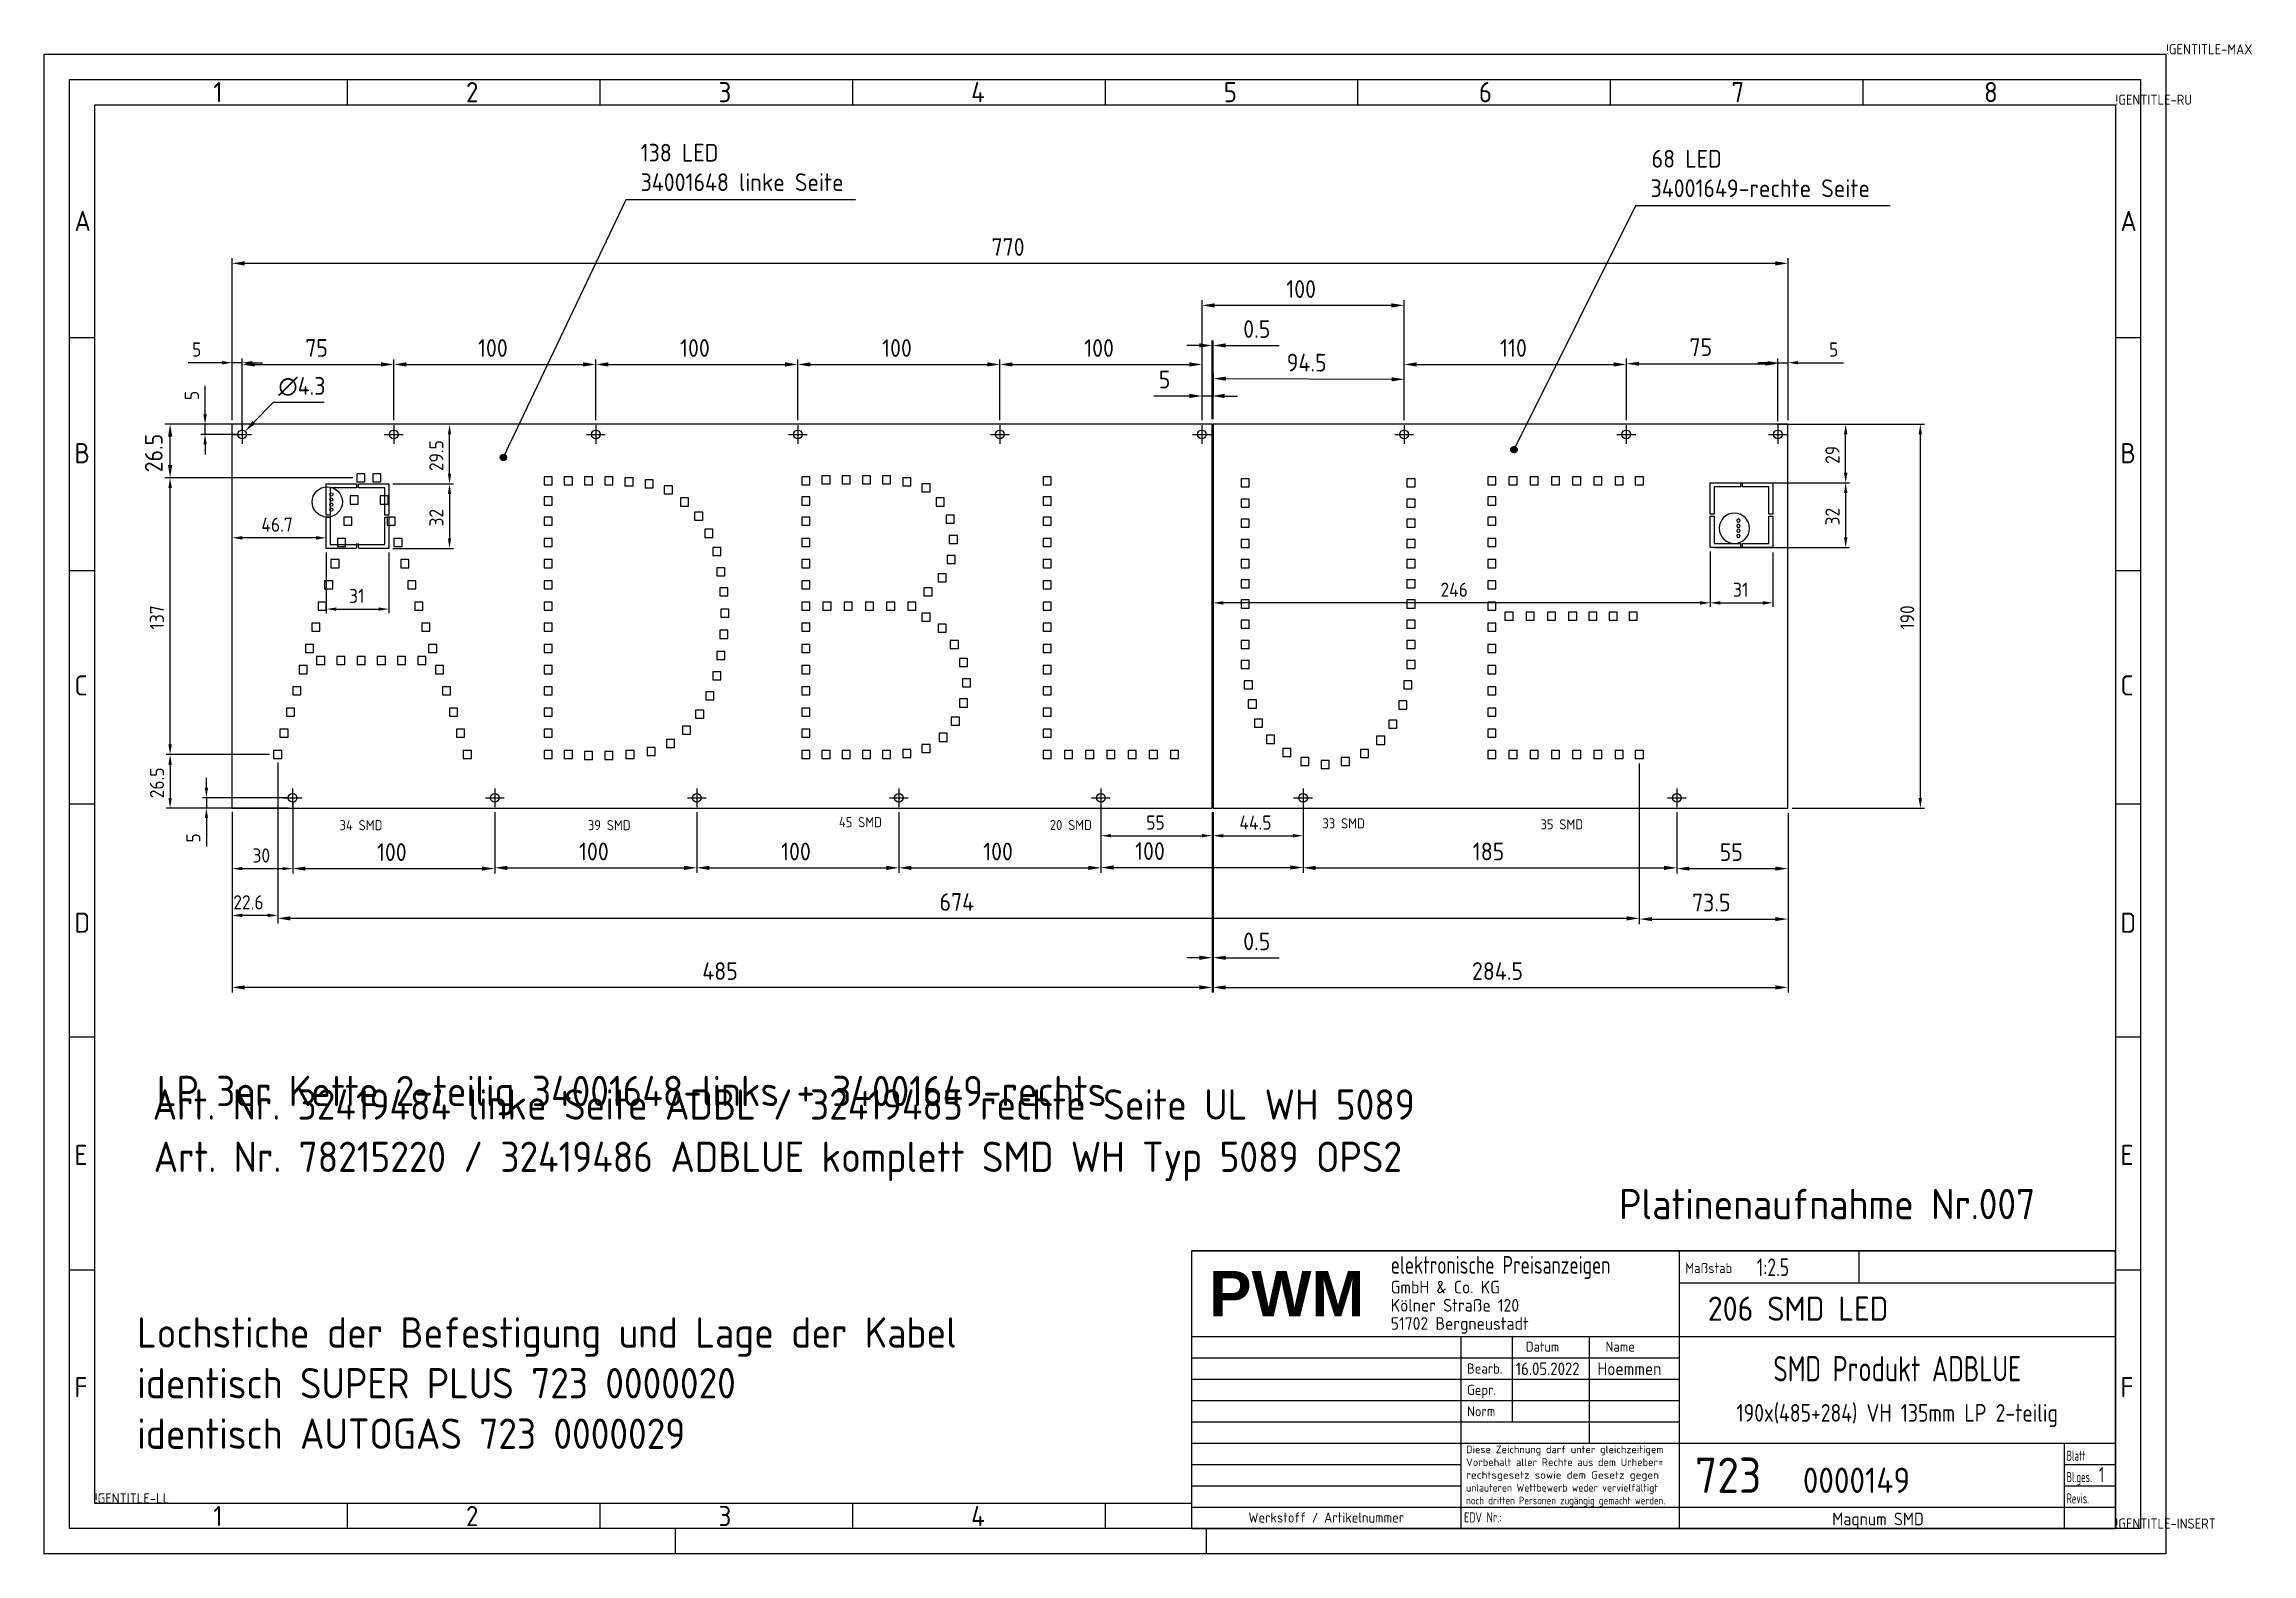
# Model space of a CAD drawing. Extents: x -1190 to 1093, y 0 to 939.
# Drawn here: x 0 to 1093, y 0 to 748 of the extents above; entities that cross this region are included whole.
import ezdxf
from ezdxf.enums import TextEntityAlignment as Align

# ---------------------------------------------------------------- set-up
doc = ezdxf.new("R2010")
doc.units = 0
doc.header["$LTSCALE"] = 2.5
doc.linetypes.add('AM_DIN_G_W050', pattern=[13.75, 9.75, -1.5, 1, -1.5])
doc.linetypes.add('AM_DIN_G_W050X2', pattern=[6.875, 4.75, -0.875, 0.375, -0.875])
doc.layers.get('0').update_dxf_attribs({"linetype": 'CONTINUOUS'})
doc.layers.get('DEFPOINTS').update_dxf_attribs({"linetype": 'CONTINUOUS'})
for name, color, linetype in [('AM_0', 7, 'CONTINUOUS'), ('AM_4', 3, 'CONTINUOUS'), ('AM_5', 3, 'CONTINUOUS'), ('AM_6', 2, 'CONTINUOUS'), ('AM_7', 4, 'AM_DIN_G_W050'), ('AM_BOR', 7, 'CONTINUOUS'), ('GTO', 2, 'CONTINUOUS'), ('RAHM2', 1, 'CONTINUOUS')]:
    doc.layers.add(name, color=color, linetype=linetype)
doc.styles.add('ACDINTS', font='isocp.shx', dxfattribs={"height": 1})
doc.styles.add('GENISO12', font='isocp.shx')
doc.styles.add('SANSSERIFBOLD', font='sasb____.pfb', dxfattribs={"width": 2, "height": 70})
doc.styles.get("Standard").update_dxf_attribs({"font": 'ISOCP.SHX'})
doc.styles.add('URHEBER', font='isocp.shx')
doc.dimstyles.get("Standard").update_dxf_attribs({"dimtxt": 0.18, "dimasz": 0.18, "dimexe": 0.18, "dimexo": 0.0625, "dimgap": 0.09, "dimtad": 0, "dimtih": 1, "dimtoh": 1, "dimzin": 0, "dimcen": 0.09, "dimazin": 3, "dimtfac": 1, "dimtofl": 0, "dimtmove": 0, "dimatfit": 3})

msp = doc.modelspace()

# ---------------------------------------------------------------- blocks, each defined once
blk = doc.blocks.new('GEN_A3')
at = {"layer": 'AM_0'}
for p, q in [((5, 292), (415, 292)), ((5, 5), (5, 292)), ((415, 292), (415, 5)), ((415, 5), (5, 5))]:
    blk.add_line(p, q, dxfattribs=at)
at = {"layer": 'AM_BOR', "color": 1}
for p, q in [((0, 297), (420, 297)), ((0, 0), (0, 297)), ((420, 297), (420, 0)), ((60, 292), (60, 287)), ((110, 292), (110, 287)), ((160, 292), (160, 287)), ((210, 292), (210, 287)), ((260, 292), (260, 287)), ((310, 292), (310, 287)), ((360, 292), (360, 287)), ((10, 287), (410, 287)), ((10, 10), (10, 287)), ((410, 287), (410, 5)), ((10, 240.83), (5, 240.83)), ((415, 240.83), (410, 240.83)), ((10, 194.664), (5, 194.664)), ((415, 194.664), (410, 194.664)), ((10, 148.498), (5, 148.498)), ((415, 148.498), (410, 148.498)), ((10, 102.332), (5, 102.332)), ((415, 102.332), (410, 102.332)), ((10, 56.166), (5, 56.166)), ((415, 56.166), (410, 56.166)), ((227.12, 10), (10, 10)), ((60, 10), (60, 5)), ((110, 10), (110, 5)), ((160, 10), (160, 5)), ((210, 10), (210, 5)), ((125, 0), (125, 5)), ((230, 5), (230, 0)), ((420, 0), (0, 0))]:
    blk.add_line(p, q, dxfattribs=at)
at = {"layer": 'AM_0'}
for s, p in [('!GENTITLE-MAX', (420, 297)), ('!GENTITLE-RU', (410, 287)), ('!GENTITLE-LL', (10, 10)), ('!GENTITLE-INSERT', (410, 5))]:
    blk.add_text(s, height=2, dxfattribs=at).set_placement(p)
at = {"layer": 'AM_BOR', "color": 1}
for s, p in [('1', (33.5, 287.5)), ('2', (83.5, 287.5)), ('3', (133.5, 287.5)), ('4', (183.5, 287.5)), ('5', (233.5, 287.5)), ('6', (284, 287.5)), ('7', (334, 287.5)), ('8', (384, 287.5)), ('A', (6, 262)), ('A', (411, 262)), ('B', (6, 216)), ('B', (411, 216)), ('C', (6, 170)), ('C', (411, 170)), ('D', (6, 123)), ('D', (411, 123)), ('E', (6, 77)), ('E', (411, 77)), ('F', (6, 31)), ('F', (411, 31)), ('1', (33.5, 5.5)), ('2', (83.5, 5.5)), ('3', (133.5, 5.5)), ('4', (183.5, 5.5))]:
    blk.add_text(s, height=4, dxfattribs=at).set_placement(p)
blk = doc.blocks.new('GENTIT-P')
at = {"layer": 'AM_0'}
for p, q in [((-182.88, 54.99), (0, 54.99)), ((0, 54.99), (0, 0))]:
    blk.add_line(p, q, dxfattribs=at)
blk.add_lwpolyline([(-182.88, 0), (0, 0), (0, 54.99), (-182.88, 54.99)], close=True, dxfattribs=at)
at = {"layer": 'AM_BOR', "color": 2}
for p, q in [((-86.36, 54.99), (-86.36, 4.23)), ((-182.88, 38.07), (0, 38.07)), ((-129.54, 38.07), (-129.54, 21.15)), ((-129.54, 21.15), (-129.54, 0)), ((-129.54, 16.92), (0, 16.92)), ((-86.36, 4.23), (-86.36, 0))]:
    blk.add_line(p, q, dxfattribs=at)
at = {"layer": 'AM_BOR', "color": 1}
for p, q in [((-50.8, 54.99), (-50.8, 48.66)), ((-86.36, 48.66), (0, 48.66)), ((-119.38, 38.07), (-119.38, 21.15)), ((-104.14, 38.07), (-104.14, 16.92)), ((-182.88, 33.84), (-86.36, 33.84)), ((-182.88, 29.61), (-86.36, 29.61)), ((-182.88, 25.38), (-86.36, 25.38)), ((-182.88, 21.15), (-129.54, 21.15)), ((-129.54, 21.15), (-86.36, 21.15)), ((-182.88, 16.92), (-129.54, 16.92)), ((-10.16, 16.92), (-10.16, 0)), ((-182.88, 12.69), (-129.54, 12.69)), ((-10.16, 12.69), (0, 12.69)), ((-182.88, 8.46), (-129.54, 8.46)), ((-10.16, 8.46), (0, 8.46)), ((-10.16, 8.46), (0, 8.46)), ((-182.88, 4.23), (0, 4.23))]:
    blk.add_line(p, q, dxfattribs=at)
at = {"layer": 'AM_BOR', "color": 2, "style": 'GENISO12', "width": 0.8}
blk.add_text('elektronische Preisanzeigen', height=3.5, dxfattribs=at).set_placement((-143.46, 50.48))
at = {"layer": 'AM_BOR', "color": 1}
for s, p in [('Maßstab', (-85.14, 50.6)), ('Bearb.', (-128.34, 30.71)), ('Gepr.', (-128.34, 26.48)), ('Norm', (-128.34, 22.25))]:
    blk.add_text(s, height=2, dxfattribs=at).set_placement(p)
at = {"layer": 'AM_BOR', "style": 'SANSSERIFBOLD'}
blk.add_text('PWM', height=9, dxfattribs=at).set_placement((-164.02, 46.53), align=Align.MIDDLE)
at = {"layer": 'AM_BOR', "color": 1, "style": 'GENISO12'}
for s, p in [('GmbH & Co. KG', (-143.44, 46.58)), ('Kölner Straße 120', (-143.44, 42.98)), ('51702 Bergneustadt', (-143.44, 39.38))]:
    blk.add_text(s, height=2.5, dxfattribs=at).set_placement(p)
at = {"layer": 'AM_BOR', "color": 1, "width": 0.983632}
blk.add_text('Datum', height=2, dxfattribs=at).set_placement((-113.39, 35.04), align=Align.CENTER)
at = {"layer": 'AM_BOR', "color": 1}
blk.add_text('Name', height=2, dxfattribs=at).set_placement((-95.12, 35.04), align=Align.RIGHT)
at = {"layer": 'AM_BOR', "color": 1, "style": 'URHEBER'}
for s, width, p in [('Vorbehalt aller Rechte aus dem Urheber=', 1.1, (-128.52, 12.41)), ('Diese Zeichnung darf unter gleichzeitigem', 1.1, (-128.52, 14.94)), ('unlauteren Wettbewerb weder vervielfältigt', 1.03, (-128.52, 7.34)), ('rechtsgesetz sowie dem Gesetz gegen', 1.18, (-128.52, 9.87)), ('noch dritten Personen zugängig gemacht werden.', 0.95, (-128.52, 4.81))]:
    blk.add_text(s, height=1.5, dxfattribs=dict(at, width=width)).set_placement(p)
at = {"layer": 'AM_BOR', "color": 1}
for s, width, p in [('Blatt', 0.7, (-9.66, 13.44)), ('Bl.ges.', 0.7, (-9.66, 9.21)), ('Revis.', 0.7, (-9.66, 4.98)), ('EDV Nr.:', 0.8, (-128.94, 1.22))]:
    blk.add_text(s, height=2, dxfattribs=dict(at, width=width)).set_placement(p)
blk.add_text('Werkstoff / Artikelnummer', height=2, dxfattribs=at).set_placement((-156.21, 1.2), align=Align.CENTER)
at = {"layer": 'AM_BOR', "color": 2, "width": 0.8}
blk.add_attdef('GEN-TITLE-SCA{5.42}', (-70.96, 50.01), '', height=3.5, dxfattribs=at)
at = {"layer": 'AM_BOR', "color": 1}
for tag, p in [('GEN-TITLE-DAT{5.44}', (-118.7, 30.41)), ('GEN-TITLE-NAME{5.5}', (-102.53, 30.41)), ('GEN-TITLE-CHKD{5.41}', (-118.55, 26.18)), ('GEN-TITLE-CHKM{5.5}', (-102.53, 26.18)), ('GEN-TITLE-NORM2{29.54}', (-56.05, 0.67))]:
    blk.add_attdef(tag, p, '', height=2.5, dxfattribs=at)
at = {"layer": 'AM_BOR', "width": 0.8}
blk.add_attdef('GEN-TITLE-DES2{16.35}', text='', height=5, dxfattribs=at).set_placement((-43.18, 29.17), align=Align.CENTER)
at = {"layer": 'AM_BOR', "color": 2}
for tag, height, width, p in [('GEN-TITLE-DES1{21.21}', 3.5, 0.9, (-43.18, 21.17)), ('GEN-TITLE-SHEET{2.62}', 3, 0.8, (-2.73, 13.44)), ('BL-GES{2.62}', 3, 0.8, (-2.73, 9.21)), ('GEN-TITLE-MAT2{2.62}', 3, 0.8, (-2.73, 4.98))]:
    blk.add_attdef(tag, text='', height=height, dxfattribs=dict(at, width=width)).set_placement(p, align=Align.CENTER)
at = {"layer": 'AM_BOR', "color": 140}
blk.add_attdef('GEN-TITLE-BG{13.37}', (-83.22, 7.07), '', height=7, dxfattribs=at)
at = {"layer": 'AM_BOR'}
blk.add_attdef('GEN-TITLE-NR{13.37}', (-61.87, 7.07), '', height=5, dxfattribs=at)
at = {"layer": 'AM_BOR', "color": 2}
blk.add_attdef('GEN-TITLE-MAT1{19.85}', text='', height=2.5, dxfattribs=at).set_placement((-156.25, 6.36), align=Align.MIDDLE)
at = {"layer": 'AM_BOR', "color": 1, "width": 0.7}
blk.add_attdef('GEN-TITLE-NORM1{14.84}', (-119.19, 1.22), '', height=2, dxfattribs=at)
at = {"layer": 'AM_BOR', "color": 1}
blk.add_attdef('GEN-TITLE-PLOT{2.94}', text='', height=2.5, dxfattribs=at).set_placement((-5.37, 0.67), align=Align.CENTER)
blk = doc.blocks.new('*U89')
at = {"layer": 'AM_6'}
for s, p in [('Lochstiche der Befestigung und Lage der Kabel', (46, 102.1)), ('identisch SUPER PLUS 723 0000020', (46, 77)), ('identisch AUTOGAS 723 0000029', (46, 52))]:
    blk.add_text(s, height=15, dxfattribs=at).set_placement(p)
blk = doc.blocks.new('A$C5A5D73F1')
at = {"layer": 'AM_5'}
for centre, radius in [((-2, 3.8), 7.5), ((0, 7.5), 0.8), ((0, 5), 0.8), ((0, 2.5), 0.8), ((0, 0), 0.8)]:
    blk.add_circle(centre, radius, dxfattribs=at)
blk = doc.blocks.new('A$C18394318')
at = {"layer": 'AM_4'}
for p, q in [((15, 32), (15, 30)), ((16, 30), (16, 32))]:
    blk.add_line(p, q, dxfattribs=at)
at = {"layer": 'AM_5'}
for p, q in [((0, 32), (15, 32)), ((0, 16.5), (0, 32)), ((2, 30), (2, 16.5)), ((15, 30), (2, 30)), ((16, 32), (31, 32)), ((29, 30), (16, 30)), ((29, 16.5), (29, 30)), ((31, 32), (31, 16.5)), ((2, 16.5), (0, 16.5)), ((0, 15.5), (2, 15.5)), ((0, 0), (0, 15.5)), ((2, 15.5), (2, 2)), ((31, 16.5), (29, 16.5)), ((29, 15.5), (31, 15.5)), ((29, 2), (29, 15.5)), ((31, 15.5), (31, 0)), ((15, 0), (0, 0)), ((2, 2), (15, 2)), ((15, 2.5), (15, 0.5)), ((16, 0.5), (16, 2.5)), ((16, 2), (29, 2)), ((31, 0), (16, 0))]:
    blk.add_line(p, q, dxfattribs=at)
blk = doc.blocks.new('A$CB895733A')
at = {"layer": 'AM_4'}
for p, q in [((45.145206, 140.99998), (41.145206, 140.99998)), ((41.145206, 140.99998), (41.145206, 136.99998)), ((41.145206, 136.99998), (45.145206, 136.99998)), ((45.145206, 136.99998), (45.145206, 140.99998)), ((53.094136, 140.99998), (49.094136, 140.99998)), ((49.094136, 140.99998), (49.094136, 136.99998)), ((49.094136, 136.99998), (53.094136, 136.99998)), ((53.094136, 136.99998), (53.094136, 140.99998)), ((41.841682, 130.000002), (37.841682, 130.000002)), ((37.841682, 130.000002), (37.841682, 126.000002)), ((37.841682, 126.000002), (41.841682, 126.000002)), ((41.841682, 126.000002), (41.841682, 130.000002)), ((56.688236, 130.000002), (52.688236, 130.000002)), ((52.688236, 130.000002), (52.688236, 126.000002)), ((52.688236, 126.000002), (56.688236, 126.000002)), ((56.688236, 126.000002), (56.688236, 130.000002)), ((38.688272, 119.50015), (34.688272, 119.50015)), ((34.688272, 119.50015), (34.688272, 115.50015)), ((34.688272, 115.50015), (38.688272, 115.50015)), ((38.688272, 115.50015), (38.688272, 119.50015)), ((60.11876, 119.50015), (56.11876, 119.50015)), ((56.11876, 119.50015), (56.11876, 115.50015)), ((56.11876, 115.50015), (60.11876, 115.50015)), ((60.11876, 115.50015), (60.11876, 119.50015)), ((32.381198, 98.499938), (28.381198, 98.499938)), ((28.381198, 98.499938), (28.381198, 94.499938)), ((35.534608, 109.000044), (31.534608, 109.000044)), ((31.534608, 109.000044), (31.534608, 105.000044)), ((31.534608, 105.000044), (35.534608, 105.000044)), ((32.381198, 94.499938), (32.381198, 98.499938)), ((35.534608, 105.000044), (35.534608, 109.000044)), ((63.549538, 109.000044), (59.549538, 109.000044)), ((59.549538, 109.000044), (59.549538, 105.000044)), ((59.549538, 105.000044), (63.549538, 105.000044)), ((66.980316, 98.499938), (62.980316, 98.499938)), ((62.980316, 98.499938), (62.980316, 94.499938)), ((63.549538, 105.000044), (63.549538, 109.000044)), ((66.980316, 94.499938), (66.980316, 98.499938)), ((29.227788, 88.000086), (25.227788, 88.000086)), ((25.227788, 88.000086), (25.227788, 84.000086)), ((28.381198, 94.499938), (32.381198, 94.499938)), ((29.227788, 84.000086), (29.227788, 88.000086)), ((62.980316, 94.499938), (66.980316, 94.499938)), ((70.411094, 88.000086), (66.411094, 88.000086)), ((66.411094, 88.000086), (66.411094, 84.000086)), ((70.411094, 84.000086), (70.411094, 88.000086)), ((26.074378, 77.49998), (22.074378, 77.49998)), ((22.074378, 77.49998), (22.074378, 73.49998)), ((25.227788, 84.000086), (29.227788, 84.000086)), ((26.074378, 73.49998), (26.074378, 77.49998)), ((66.411094, 84.000086), (70.411094, 84.000086)), ((73.841618, 77.49998), (69.841618, 77.49998)), ((69.841618, 77.49998), (69.841618, 73.49998)), ((73.841618, 73.49998), (73.841618, 77.49998)), ((22.920968, 67.000128), (18.920968, 67.000128)), ((18.920968, 67.000128), (18.920968, 63.000128)), ((22.074378, 73.49998), (26.074378, 73.49998)), ((22.920968, 63.000128), (22.920968, 67.000128)), ((69.841618, 73.49998), (73.841618, 73.49998)), ((77.272396, 67.000128), (73.272396, 67.000128)), ((73.272396, 67.000128), (73.272396, 63.000128)), ((77.272396, 63.000128), (77.272396, 67.000128)), ((19.797022, 56.500022), (15.797022, 56.500022)), ((15.797022, 56.500022), (15.797022, 52.500022)), ((18.920968, 63.000128), (22.920968, 63.000128)), ((19.797022, 52.500022), (19.797022, 56.500022)), ((73.272396, 63.000128), (77.272396, 63.000128)), ((80.70292, 56.500022), (76.70292, 56.500022)), ((76.70292, 56.500022), (76.70292, 52.500022)), ((80.70292, 52.500022), (80.70292, 56.500022)), ((16.614148, 45.999916), (12.614148, 45.999916)), ((12.614148, 45.999916), (12.614148, 41.999916)), ((15.797022, 52.500022), (19.797022, 52.500022)), ((16.614148, 41.999916), (16.614148, 45.999916)), ((25.297138, 50.500034), (21.297138, 50.500034)), ((21.297138, 50.500034), (21.297138, 46.500034)), ((21.297138, 46.500034), (25.297138, 46.500034)), ((25.297138, 46.500034), (25.297138, 50.500034)), ((35.297118, 50.500034), (31.297118, 50.500034)), ((31.297118, 50.500034), (31.297118, 46.500034)), ((31.297118, 46.500034), (35.297118, 46.500034)), ((35.297118, 46.500034), (35.297118, 50.500034)), ((45.297098, 50.500034), (41.297098, 50.500034)), ((41.297098, 50.500034), (41.297098, 46.500034)), ((41.297098, 46.500034), (45.297098, 46.500034)), ((45.297098, 46.500034), (45.297098, 50.500034)), ((55.297078, 50.500034), (51.297078, 50.500034)), ((51.297078, 50.500034), (51.297078, 46.500034)), ((51.297078, 46.500034), (55.297078, 46.500034)), ((55.297078, 46.500034), (55.297078, 50.500034)), ((65.297058, 50.500034), (61.297058, 50.500034)), ((61.297058, 50.500034), (61.297058, 46.500034)), ((61.297058, 46.500034), (65.297058, 46.500034)), ((65.297058, 46.500034), (65.297058, 50.500034)), ((75.297038, 50.500034), (71.297038, 50.500034)), ((71.297038, 50.500034), (71.297038, 46.500034)), ((71.297038, 46.500034), (75.297038, 46.500034)), ((75.297038, 46.500034), (75.297038, 50.500034)), ((76.70292, 52.500022), (80.70292, 52.500022)), ((84.133698, 45.999916), (80.133698, 45.999916)), ((80.133698, 45.999916), (80.133698, 41.999916)), ((84.133698, 41.999916), (84.133698, 45.999916)), ((13.460484, 35.500064), (9.460484, 35.500064)), ((9.460484, 35.500064), (9.460484, 31.500064)), ((12.614148, 41.999916), (16.614148, 41.999916)), ((13.460484, 31.500064), (13.460484, 35.500064)), ((80.133698, 41.999916), (84.133698, 41.999916)), ((87.564476, 35.500064), (83.564476, 35.500064)), ((83.564476, 35.500064), (83.564476, 31.500064)), ((87.564476, 31.500064), (87.564476, 35.500064)), ((10.307074, 24.999958), (6.307074, 24.999958)), ((6.307074, 24.999958), (6.307074, 20.999958)), ((9.460484, 31.500064), (13.460484, 31.500064)), ((10.307074, 20.999958), (10.307074, 24.999958)), ((83.564476, 31.500064), (87.564476, 31.500064)), ((90.995, 24.999958), (86.995, 24.999958)), ((86.995, 24.999958), (86.995, 20.999958)), ((90.995, 20.999958), (90.995, 24.999958)), ((7.15341, 14.500106), (3.15341, 14.500106)), ((3.15341, 14.500106), (3.15341, 10.500106)), ((6.307074, 20.999958), (10.307074, 20.999958)), ((7.15341, 10.500106), (7.15341, 14.500106)), ((86.995, 20.999958), (90.995, 20.999958)), ((94.425778, 14.500106), (90.425778, 14.500106)), ((90.425778, 14.500106), (90.425778, 10.500106)), ((94.425778, 10.500106), (94.425778, 14.500106)), ((4, 4), (0, 4)), ((0, 4), (0, 0)), ((0, 0), (4, 0)), ((3.15341, 10.500106), (7.15341, 10.500106)), ((4, 0), (4, 4)), ((90.425778, 10.500106), (94.425778, 10.500106)), ((97.856556, 4), (93.856556, 4)), ((93.856556, 4), (93.856556, 0)), ((93.856556, 0), (97.856556, 0)), ((97.856556, 0), (97.856556, 4))]:
    blk.add_line(p, q, dxfattribs=at)
at = {"layer": 'AM_0'}
blk.add_blockref('A$C18394318', (26.050973, 104.000054), dxfattribs=at)
blk = doc.blocks.new('A$CCEB6394C')
at = {"layer": 'AM_4'}
for points in [[(0, 135.5), (4, 135.5), (4, 139.5), (0, 139.5)], [(10, 135.5), (14, 135.5), (14, 139.5), (10, 139.5)], [(20, 135.5), (24, 135.5), (24, 139.5), (20, 139.5)], [(30, 135.5), (34, 135.5), (34, 139.5), (30, 139.5)], [(40, 135), (44, 135), (44, 139), (40, 139)], [(50, 134), (54, 134), (54, 138), (50, 138)], [(59.5, 131), (63.5, 131), (63.5, 135), (59.5, 135)], [(0, 125.5), (4, 125.5), (4, 129.5), (0, 129.5)], [(67.5, 125), (71.5, 125), (71.5, 129), (67.5, 129)], [(74.5, 118), (78.5, 118), (78.5, 122), (74.5, 122)], [(0, 115.5), (4, 115.5), (4, 119.5), (0, 119.5)], [(79.5, 109.5), (83.5, 109.5), (83.5, 113.5), (79.5, 113.5)], [(0, 105), (4, 105), (4, 109), (0, 109)], [(0, 94.5), (4, 94.5), (4, 98.5), (0, 98.5)], [(83.5, 100.5), (87.5, 100.5), (87.5, 104.5), (83.5, 104.5)], [(0, 84), (4, 84), (4, 88), (0, 88)], [(85.5, 90.5), (89.5, 90.5), (89.5, 94.5), (85.5, 94.5)], [(0, 73.5), (4, 73.5), (4, 77.5), (0, 77.5)], [(87, 80.5), (91, 80.5), (91, 84.5), (87, 84.5)], [(0, 63), (4, 63), (4, 67), (0, 67)], [(87.5, 70), (91.5, 70), (91.5, 74), (87.5, 74)], [(0, 52.5), (4, 52.5), (4, 56.5), (0, 56.5)], [(87, 59.5), (91, 59.5), (91, 63.5), (87, 63.5)], [(0, 42), (4, 42), (4, 46), (0, 46)], [(85.5, 49), (89.5, 49), (89.5, 53), (85.5, 53)], [(0, 31.5), (4, 31.5), (4, 35.5), (0, 35.5)], [(80, 29), (84, 29), (84, 33), (80, 33)], [(83.5, 39), (87.5, 39), (87.5, 43), (83.5, 43)], [(0, 21), (4, 21), (4, 25), (0, 25)], [(75, 20), (79, 20), (79, 24), (75, 24)], [(0, 10.5), (4, 10.5), (4, 14.5), (0, 14.5)], [(68.5, 12), (72.5, 12), (72.5, 16), (68.5, 16)], [(0, 0), (4, 0), (4, 4), (0, 4)], [(10, 0), (14, 0), (14, 4), (10, 4)], [(20, -0.5), (24, -0.5), (24, 3.5), (20, 3.5)], [(30, -0.5), (34, -0.5), (34, 3.5), (30, 3.5)], [(40.5, 0), (44.5, 0), (44.5, 4), (40.5, 4)], [(51, 1.5), (55, 1.5), (55, 5.5), (51, 5.5)], [(60.5, 5.5), (64.5, 5.5), (64.5, 9.5), (60.5, 9.5)]]:
    blk.add_lwpolyline(points, close=True, dxfattribs=at)
blk = doc.blocks.new('A$CB960414D')
at = {"layer": 'AM_4'}
for points in [[(0, 135.5), (4, 135.5), (4, 139.5), (0, 139.5)], [(10, 136), (14, 136), (14, 140), (10, 140)], [(20, 136), (24, 136), (24, 140), (20, 140)], [(30, 136), (34, 136), (34, 140), (30, 140)], [(40, 136), (44, 136), (44, 140), (40, 140)], [(50, 135), (54, 135), (54, 139), (50, 139)], [(59.5, 132), (63.5, 132), (63.5, 136), (59.5, 136)], [(0, 125.5), (4, 125.5), (4, 129.5), (0, 129.5)], [(66.5, 125), (70.5, 125), (70.5, 129), (66.5, 129)], [(71.5, 116.5), (75.5, 116.5), (75.5, 120.5), (71.5, 120.5)], [(0, 115.5), (4, 115.5), (4, 119.5), (0, 119.5)], [(73, 106.5), (77, 106.5), (77, 110.5), (73, 110.5)], [(0, 105), (4, 105), (4, 109), (0, 109)], [(0, 94.5), (4, 94.5), (4, 98.5), (0, 98.5)], [(72, 96.5), (76, 96.5), (76, 100.5), (72, 100.5)], [(0, 84), (4, 84), (4, 88), (0, 88)], [(67.5, 87.5), (71.5, 87.5), (71.5, 91.5), (67.5, 91.5)], [(0, 73.5), (4, 73.5), (4, 77.5), (0, 77.5)], [(10.5, 73.5), (14.5, 73.5), (14.5, 77.5), (10.5, 77.5)], [(21, 73.5), (25, 73.5), (25, 77.5), (21, 77.5)], [(31.5, 73.5), (35.5, 73.5), (35.5, 77.5), (31.5, 77.5)], [(42, 73.5), (46, 73.5), (46, 77.5), (42, 77.5)], [(52.5, 73.5), (56.5, 73.5), (56.5, 77.5), (52.5, 77.5)], [(60.5, 80.5), (64.5, 80.5), (64.5, 84.5), (60.5, 84.5)], [(0, 63), (4, 63), (4, 67), (0, 67)], [(59.5, 68), (63.5, 68), (63.5, 72), (59.5, 72)], [(67.5, 62.5), (71.5, 62.5), (71.5, 66.5), (67.5, 66.5)], [(0, 52.5), (4, 52.5), (4, 56.5), (0, 56.5)], [(73.5, 54.5), (77.5, 54.5), (77.5, 58.5), (73.5, 58.5)], [(0, 42), (4, 42), (4, 46), (0, 46)], [(78, 45.5), (82, 45.5), (82, 49.5), (78, 49.5)], [(0, 31.5), (4, 31.5), (4, 35.5), (0, 35.5)], [(79.5, 35.5), (83.5, 35.5), (83.5, 39.5), (79.5, 39.5)], [(0, 21), (4, 21), (4, 25), (0, 25)], [(78, 25.5), (82, 25.5), (82, 29.5), (78, 29.5)], [(0, 10.5), (4, 10.5), (4, 14.5), (0, 14.5)], [(68, 8.5), (72, 8.5), (72, 12.5), (68, 12.5)], [(74, 16.5), (78, 16.5), (78, 20.5), (74, 20.5)], [(0, 0), (4, 0), (4, 4), (0, 4)], [(10, 0), (14, 0), (14, 4), (10, 4)], [(20, 0), (24, 0), (24, 4), (20, 4)], [(30, 0), (34, 0), (34, 4), (30, 4)], [(40, 0), (44, 0), (44, 4), (40, 4)], [(50, 0.5), (54, 0.5), (54, 4.5), (50, 4.5)], [(59.5, 3), (63.5, 3), (63.5, 7), (59.5, 7)]]:
    blk.add_lwpolyline(points, close=True, dxfattribs=at)
blk = doc.blocks.new('A$C85BF78AF')
at = {"layer": 'AM_4'}
for p, q in [((4, 4), (0, 4)), ((0, 4), (0, 0)), ((0, 0), (4, 0)), ((4, 0), (4, 4))]:
    blk.add_line(p, q, dxfattribs=at)
for points in [[(0, 135.5), (4, 135.5), (4, 139.5), (0, 139.5)], [(0, 125.5), (4, 125.5), (4, 129.5), (0, 129.5)], [(0, 115.5), (4, 115.5), (4, 119.5), (0, 119.5)], [(0, 105), (4, 105), (4, 109), (0, 109)], [(0, 94.5), (4, 94.5), (4, 98.5), (0, 98.5)], [(0, 84), (4, 84), (4, 88), (0, 88)], [(0, 73.5), (4, 73.5), (4, 77.5), (0, 77.5)], [(0, 63), (4, 63), (4, 67), (0, 67)], [(0, 52.5), (4, 52.5), (4, 56.5), (0, 56.5)], [(0, 42), (4, 42), (4, 46), (0, 46)], [(0, 31.5), (4, 31.5), (4, 35.5), (0, 35.5)], [(0, 21), (4, 21), (4, 25), (0, 25)], [(0, 10.5), (4, 10.5), (4, 14.5), (0, 14.5)], [(10.5, 0), (14.5, 0), (14.5, 4), (10.5, 4)], [(21, 0), (25, 0), (25, 4), (21, 4)], [(31.5, 0), (35.5, 0), (35.5, 4), (31.5, 4)], [(42, 0), (46, 0), (46, 4), (42, 4)], [(52.5, 0), (56.5, 0), (56.5, 4), (52.5, 4)], [(63, 0), (67, 0), (67, 4), (63, 4)]]:
    blk.add_lwpolyline(points, close=True, dxfattribs=at)
blk = doc.blocks.new('A$C3F6C0AFD')
at = {"layer": 'AM_4'}
for p, q in [((34.940502, 138.500112), (30.940502, 138.500112)), ((30.940502, 138.500112), (30.940502, 134.500112)), ((30.940502, 134.500112), (34.940502, 134.500112)), ((34.940502, 134.500112), (34.940502, 138.500112)), ((116.940592, 138.500112), (112.940592, 138.500112)), ((112.940592, 138.500112), (112.940592, 134.500112)), ((112.940592, 134.500112), (116.940592, 134.500112)), ((116.940592, 134.500112), (116.940592, 138.500112)), ((34.940502, 128.500132), (30.940502, 128.500132)), ((30.940502, 128.500132), (30.940502, 124.500132)), ((30.940502, 124.500132), (34.940502, 124.500132)), ((34.940502, 124.500132), (34.940502, 128.500132)), ((116.940592, 128.500132), (112.940592, 128.500132)), ((112.940592, 128.500132), (112.940592, 124.500132)), ((112.940592, 124.500132), (116.940592, 124.500132)), ((116.940592, 124.500132), (116.940592, 128.500132)), ((34.940502, 118.500152), (30.940502, 118.500152)), ((30.940502, 118.500152), (30.940502, 114.500152)), ((30.940502, 114.500152), (34.940502, 114.500152)), ((34.940502, 114.500152), (34.940502, 118.500152)), ((116.940592, 118.500152), (112.940592, 118.500152)), ((112.940592, 118.500152), (112.940592, 114.500152)), ((112.940592, 114.500152), (116.940592, 114.500152)), ((116.940592, 114.500152), (116.940592, 118.500152)), ((34.940502, 108.499918), (30.940502, 108.499918)), ((30.940502, 108.499918), (30.940502, 104.499918)), ((30.940502, 104.499918), (34.940502, 104.499918)), ((34.940502, 98.499938), (30.940502, 98.499938)), ((30.940502, 98.499938), (30.940502, 94.499938)), ((34.940502, 104.499918), (34.940502, 108.499918)), ((34.940502, 94.499938), (34.940502, 98.499938)), ((116.940592, 108.499918), (112.940592, 108.499918)), ((112.940592, 108.499918), (112.940592, 104.499918)), ((112.940592, 104.499918), (116.940592, 104.499918)), ((116.940592, 98.499938), (112.940592, 98.499938)), ((112.940592, 98.499938), (112.940592, 94.499938)), ((116.940592, 104.499918), (116.940592, 108.499918)), ((116.940592, 94.499938), (116.940592, 98.499938)), ((30.940502, 94.499938), (34.940502, 94.499938)), ((34.940502, 88.499958), (30.940502, 88.499958)), ((30.940502, 88.499958), (30.940502, 84.499958)), ((34.940502, 84.499958), (34.940502, 88.499958)), ((112.940592, 94.499938), (116.940592, 94.499938)), ((116.940592, 88.499958), (112.940592, 88.499958)), ((112.940592, 88.499958), (112.940592, 84.499958)), ((116.940592, 84.499958), (116.940592, 88.499958)), ((30.940502, 84.499958), (34.940502, 84.499958)), ((34.940502, 78.499978), (30.940502, 78.499978)), ((30.940502, 78.499978), (30.940502, 74.499978)), ((34.940502, 74.499978), (34.940502, 78.499978)), ((112.940592, 84.499958), (116.940592, 84.499958)), ((116.940592, 78.499978), (112.940592, 78.499978)), ((112.940592, 78.499978), (112.940592, 74.499978)), ((116.940592, 74.499978), (116.940592, 78.499978)), ((30.940502, 74.499978), (34.940502, 74.499978)), ((34.940502, 68.499998), (30.940502, 68.499998)), ((30.940502, 68.499998), (30.940502, 64.499998)), ((34.940502, 64.499998), (34.940502, 68.499998)), ((112.940592, 74.499978), (116.940592, 74.499978)), ((116.940592, 68.499998), (112.940592, 68.499998)), ((112.940592, 68.499998), (112.940592, 64.499998)), ((116.940592, 64.499998), (116.940592, 68.499998)), ((30.940502, 64.499998), (34.940502, 64.499998)), ((34.940502, 58.500018), (30.940502, 58.500018)), ((30.940502, 58.500018), (30.940502, 54.500018)), ((34.940502, 54.500018), (34.940502, 58.500018)), ((112.940592, 64.499998), (116.940592, 64.499998)), ((116.940592, 58.500018), (112.940592, 58.500018)), ((112.940592, 58.500018), (112.940592, 54.500018)), ((116.940592, 54.500018), (116.940592, 58.500018)), ((30.940502, 54.500018), (34.940502, 54.500018)), ((34.940502, 48.500038), (30.940502, 48.500038)), ((30.940502, 48.500038), (30.940502, 44.500038)), ((30.940502, 44.500038), (34.940502, 44.500038)), ((34.940502, 44.500038), (34.940502, 48.500038)), ((112.940592, 54.500018), (116.940592, 54.500018)), ((116.940592, 48.500038), (112.940592, 48.500038)), ((112.940592, 48.500038), (112.940592, 44.500038)), ((112.940592, 44.500038), (116.940592, 44.500038)), ((116.940592, 44.500038), (116.940592, 48.500038)), ((36.440626, 38.500058), (32.440626, 38.500058)), ((32.440626, 38.500058), (32.440626, 34.500058)), ((32.440626, 34.500058), (36.440626, 34.500058)), ((36.440626, 34.500058), (36.440626, 38.500058)), ((115.440468, 38.500058), (111.440468, 38.500058)), ((111.440468, 38.500058), (111.440468, 34.500058)), ((111.440468, 34.500058), (115.440468, 34.500058)), ((115.440468, 34.500058), (115.440468, 38.500058)), ((38.440622, 28.99995), (34.440622, 28.99995)), ((34.440622, 28.99995), (34.440622, 24.99995)), ((34.440622, 24.99995), (38.440622, 24.99995)), ((38.440622, 24.99995), (38.440622, 28.99995)), ((112.9406, 28.500078), (108.9406, 28.500078)), ((108.9406, 28.500078), (108.9406, 24.500078)), ((108.9406, 24.500078), (112.9406, 24.500078)), ((112.9406, 24.500078), (112.9406, 28.500078)), ((41.440616, 19.500096), (37.440616, 19.500096)), ((37.440616, 19.500096), (37.440616, 15.500096)), ((37.440616, 15.500096), (41.440616, 15.500096)), ((41.440616, 15.500096), (41.440616, 19.500096)), ((47.440604, 11.500112), (43.440604, 11.500112)), ((43.440604, 11.500112), (43.440604, 7.500112)), ((47.440604, 7.500112), (47.440604, 11.500112)), ((101.940622, 10.999986), (97.940622, 10.999986)), ((97.940622, 10.999986), (97.940622, 6.999986)), ((101.940622, 6.999986), (101.940622, 10.999986)), ((107.94061, 18.99997), (103.94061, 18.99997)), ((103.94061, 18.99997), (103.94061, 14.99997)), ((103.94061, 14.99997), (107.94061, 14.99997)), ((107.94061, 14.99997), (107.94061, 18.99997)), ((43.440604, 7.500112), (47.440604, 7.500112)), ((55.440588, 4.999998), (51.440588, 4.999998)), ((51.440588, 4.999998), (51.440588, 0.999998)), ((51.440588, 0.999998), (55.440588, 0.999998)), ((55.440588, 0.999998), (55.440588, 4.999998)), ((64.44057, 0.500134), (60.44057, 0.500134)), ((60.44057, 0.500134), (60.44057, -3.499866)), ((64.44057, -3.499866), (64.44057, 0.500134)), ((84.44053, 0.500134), (80.44053, 0.500134)), ((80.44053, 0.500134), (80.44053, -3.499866)), ((84.44053, -3.499866), (84.44053, 0.500134)), ((93.940638, 4.500126), (89.940638, 4.500126)), ((89.940638, 4.500126), (89.940638, 0.500126)), ((89.940638, 0.500126), (93.940638, 0.500126)), ((93.940638, 0.500126), (93.940638, 4.500126)), ((97.940622, 6.999986), (101.940622, 6.999986)), ((60.44057, -3.499866), (64.44057, -3.499866)), ((74.44055, -0.99999), (70.44055, -0.99999)), ((70.44055, -0.99999), (70.44055, -4.99999)), ((70.44055, -4.99999), (74.44055, -4.99999)), ((74.44055, -4.99999), (74.44055, -0.99999)), ((80.44053, -3.499866), (84.44053, -3.499866))]:
    blk.add_line(p, q, dxfattribs=at)
blk = doc.blocks.new('A$CD8B0FDF7')
at = {"layer": 'AM_4'}
for points in [[(45, 135.5), (49, 135.5), (49, 139.5), (45, 139.5)], [(55.5, 135.5), (59.5, 135.5), (59.5, 139.5), (55.5, 139.5)], [(66, 135.5), (70, 135.5), (70, 139.5), (66, 139.5)], [(76.5, 135.5), (80.5, 135.5), (80.5, 139.5), (76.5, 139.5)], [(87, 135.5), (91, 135.5), (91, 139.5), (87, 139.5)], [(97.5, 135.5), (101.5, 135.5), (101.5, 139.5), (97.5, 139.5)], [(108, 135.5), (112, 135.5), (112, 139.5), (108, 139.5)], [(118, 135.5), (122, 135.5), (122, 139.5), (118, 139.5)], [(45, 125.5), (49, 125.5), (49, 129.5), (45, 129.5)], [(45, 115.5), (49, 115.5), (49, 119.5), (45, 119.5)], [(45, 105), (49, 105), (49, 109), (45, 109)], [(45, 94.5), (49, 94.5), (49, 98.5), (45, 98.5)], [(45, 84), (49, 84), (49, 88), (45, 88)], [(45, 73.5), (49, 73.5), (49, 77.5), (45, 77.5)], [(45, 63), (49, 63), (49, 67), (45, 67)], [(53.5, 68.5), (57.5, 68.5), (57.5, 72.5), (53.5, 72.5)], [(64, 68.5), (68, 68.5), (68, 72.5), (64, 72.5)], [(74.5, 68.5), (78.5, 68.5), (78.5, 72.5), (74.5, 72.5)], [(85, 68.5), (89, 68.5), (89, 72.5), (85, 72.5)], [(95, 68.5), (99, 68.5), (99, 72.5), (95, 72.5)], [(105, 68.5), (109, 68.5), (109, 72.5), (105, 72.5)], [(115, 68.5), (119, 68.5), (119, 72.5), (115, 72.5)], [(45, 52.5), (49, 52.5), (49, 56.5), (45, 56.5)], [(45, 42), (49, 42), (49, 46), (45, 46)], [(45, 31.5), (49, 31.5), (49, 35.5), (45, 35.5)], [(45, 21), (49, 21), (49, 25), (45, 25)], [(45, 10.5), (49, 10.5), (49, 14.5), (45, 14.5)], [(45, 0), (49, 0), (49, 4), (45, 4)], [(55.5, 0), (59.5, 0), (59.5, 4), (55.5, 4)], [(66, 0), (70, 0), (70, 4), (66, 4)], [(76.5, 0), (80.5, 0), (80.5, 4), (76.5, 4)], [(87, 0), (91, 0), (91, 4), (87, 4)], [(97.5, 0), (101.5, 0), (101.5, 4), (97.5, 4)], [(108, 0), (112, 0), (112, 4), (108, 4)], [(118, 0), (122, 0), (122, 4), (118, 4)]]:
    blk.add_lwpolyline(points, close=True, dxfattribs=at)
blk = doc.blocks.new('*U92')
at = {"layer": 'AM_5', "color": 2}
blk.add_text('75', height=8.75, dxfattribs=at).set_placement((129.2, 592.7))
blk = doc.blocks.new('*D30')
at = {"layer": 'AM_5'}
for p, q in [((98, 561.4), (98, 591.4)), ((173, 561.4), (173, 591.4)), ((104.2, 588.9), (166.7, 588.9))]:
    blk.add_line(p, q, dxfattribs=at)
for points in [[(104.2, 590), (104.2, 587.9), (98, 588.9)], [(166.7, 590), (166.7, 587.9), (173, 588.9)]]:
    blk.add_solid(points, dxfattribs=at)
at = {"layer": 'DEFPOINTS', "color": 0}
for p in [(173, 588.9), (98, 558.9), (173, 558.9)]:
    blk.add_point(p, dxfattribs=at)
at = {"layer": 'AM_0'}
blk.add_blockref('*U92', (0, 0), dxfattribs=at)
blk = doc.blocks.new('*U93')
at = {"layer": 'AM_5', "color": 2}
blk.add_text('100', height=8.75, dxfattribs=at).set_placement((214.7, 592.7))
blk = doc.blocks.new('*D31')
at = {"layer": 'AM_5'}
for p, q in [((173, 561.4), (173, 591.4)), ((273, 561.4), (273, 591.4)), ((179.2, 588.9), (266.7, 588.9))]:
    blk.add_line(p, q, dxfattribs=at)
for points in [[(179.2, 590), (179.2, 587.9), (173, 588.9)], [(266.7, 590), (266.7, 587.9), (273, 588.9)]]:
    blk.add_solid(points, dxfattribs=at)
at = {"layer": 'DEFPOINTS', "color": 0}
for p in [(273, 588.9), (173, 558.9), (273, 558.9)]:
    blk.add_point(p, dxfattribs=at)
at = {"layer": 'AM_0'}
blk.add_blockref('*U93', (0, 0), dxfattribs=at)
blk = doc.blocks.new('*U94')
at = {"layer": 'AM_5', "color": 2}
blk.add_text('100', height=8.75, dxfattribs=at).set_placement((314.7, 592.7))
blk = doc.blocks.new('*D32')
at = {"layer": 'AM_5'}
for p, q in [((273, 561.4), (273, 591.4)), ((373, 561.4), (373, 591.4)), ((279.2, 588.9), (366.7, 588.9))]:
    blk.add_line(p, q, dxfattribs=at)
for points in [[(279.2, 590), (279.2, 587.9), (273, 588.9)], [(366.7, 590), (366.7, 587.9), (373, 588.9)]]:
    blk.add_solid(points, dxfattribs=at)
at = {"layer": 'DEFPOINTS', "color": 0}
for p in [(373, 588.9), (273, 558.9), (373, 558.9)]:
    blk.add_point(p, dxfattribs=at)
at = {"layer": 'AM_0'}
blk.add_blockref('*U94', (0, 0), dxfattribs=at)
blk = doc.blocks.new('*U95')
at = {"layer": 'AM_5', "color": 2}
blk.add_text('100', height=8.75, dxfattribs=at).set_placement((414.7, 592.7))
blk = doc.blocks.new('*D33')
at = {"layer": 'AM_5'}
for p, q in [((373, 561.4), (373, 591.4)), ((473, 561.4), (473, 591.4)), ((379.2, 588.9), (466.7, 588.9))]:
    blk.add_line(p, q, dxfattribs=at)
for points in [[(379.2, 590), (379.2, 587.9), (373, 588.9)], [(466.7, 590), (466.7, 587.9), (473, 588.9)]]:
    blk.add_solid(points, dxfattribs=at)
at = {"layer": 'DEFPOINTS', "color": 0}
for p in [(473, 588.9), (373, 558.9), (473, 558.9)]:
    blk.add_point(p, dxfattribs=at)
at = {"layer": 'AM_0'}
blk.add_blockref('*U95', (0, 0), dxfattribs=at)
blk = doc.blocks.new('*U96')
at = {"layer": 'AM_5', "color": 2}
blk.add_text('100', height=8.75, dxfattribs=at).set_placement((514.7, 592.7))
blk = doc.blocks.new('*D34')
at = {"layer": 'AM_5'}
for p, q in [((473, 561.4), (473, 591.4)), ((573, 561.4), (573, 591.4)), ((479.2, 588.9), (566.7, 588.9))]:
    blk.add_line(p, q, dxfattribs=at)
for points in [[(479.2, 590), (479.2, 587.9), (473, 588.9)], [(566.7, 590), (566.7, 587.9), (573, 588.9)]]:
    blk.add_solid(points, dxfattribs=at)
at = {"layer": 'DEFPOINTS', "color": 0}
for p in [(573, 588.9), (473, 558.9), (573, 558.9)]:
    blk.add_point(p, dxfattribs=at)
at = {"layer": 'AM_0'}
blk.add_blockref('*U96', (0, 0), dxfattribs=at)
blk = doc.blocks.new('*U134')
at = {"layer": 'AM_5', "color": 2}
blk.add_text('100', height=8.75, dxfattribs=at).set_placement((614.7, 621.9))
blk = doc.blocks.new('*D35')
at = {"layer": 'AM_5'}
for p, q in [((573, 561.4), (573, 620.7)), ((579.2, 618.2), (666.7, 618.2)), ((673, 561.4), (673, 620.7))]:
    blk.add_line(p, q, dxfattribs=at)
for points in [[(579.2, 619.2), (579.2, 617.1), (573, 618.2)], [(666.7, 619.2), (666.7, 617.1), (673, 618.2)]]:
    blk.add_solid(points, dxfattribs=at)
at = {"layer": 'DEFPOINTS', "color": 0}
for p in [(673, 618.2), (573, 558.9), (673, 558.9)]:
    blk.add_point(p, dxfattribs=at)
at = {"layer": 'AM_0'}
blk.add_blockref('*U134', (0, 0), dxfattribs=at)
blk = doc.blocks.new('*U97')
at = {"layer": 'AM_5', "color": 2}
blk.add_text('110', height=8.75, dxfattribs=at).set_placement((720.5, 592.7))
blk = doc.blocks.new('*D36')
at = {"layer": 'AM_5'}
for p, q in [((673, 561.4), (673, 591.4)), ((783, 561.4), (783, 591.4)), ((679.2, 588.9), (776.7, 588.9))]:
    blk.add_line(p, q, dxfattribs=at)
for points in [[(679.2, 590), (679.2, 587.9), (673, 588.9)], [(776.7, 590), (776.7, 587.9), (783, 588.9)]]:
    blk.add_solid(points, dxfattribs=at)
at = {"layer": 'DEFPOINTS', "color": 0}
for p in [(783, 588.9), (673, 558.9), (783, 558.9)]:
    blk.add_point(p, dxfattribs=at)
at = {"layer": 'AM_0'}
blk.add_blockref('*U97', (0, 0), dxfattribs=at)
blk = doc.blocks.new('*U98')
at = {"layer": 'AM_5', "color": 2}
blk.add_text('75', height=8.75, dxfattribs=at).set_placement((814.2, 593.1))
blk = doc.blocks.new('*D37')
at = {"layer": 'AM_5'}
for p, q in [((783, 561.4), (783, 591.8)), ((858, 561.4), (858, 591.8)), ((789.2, 589.3), (851.7, 589.3))]:
    blk.add_line(p, q, dxfattribs=at)
for points in [[(789.2, 590.3), (789.2, 588.3), (783, 589.3)], [(851.7, 590.3), (851.7, 588.3), (858, 589.3)]]:
    blk.add_solid(points, dxfattribs=at)
at = {"layer": 'DEFPOINTS', "color": 0}
for p in [(858, 589.3), (783, 558.9), (858, 558.9)]:
    blk.add_point(p, dxfattribs=at)
at = {"layer": 'AM_0'}
blk.add_blockref('*U98', (0, 0), dxfattribs=at)
blk = doc.blocks.new('*U99')
at = {"layer": 'AM_5', "color": 2}
blk.add_text('100', height=8.75, dxfattribs=at).set_placement((164.7, 343.1))
blk = doc.blocks.new('*D38')
at = {"layer": 'AM_5'}
for p, q in [((123, 367.2), (123, 336.8)), ((223, 367.2), (223, 336.8)), ((129.2, 339.3), (216.7, 339.3))]:
    blk.add_line(p, q, dxfattribs=at)
for points in [[(129.2, 340.3), (129.2, 338.3), (123, 339.3)], [(216.7, 340.3), (216.7, 338.3), (223, 339.3)]]:
    blk.add_solid(points, dxfattribs=at)
at = {"layer": 'DEFPOINTS', "color": 0}
for p in [(123, 369.7), (223, 369.7), (223, 339.3)]:
    blk.add_point(p, dxfattribs=at)
at = {"layer": 'AM_0'}
blk.add_blockref('*U99', (0, 0), dxfattribs=at)
blk = doc.blocks.new('*U100')
at = {"layer": 'AM_5', "color": 2}
blk.add_text('100', height=8.75, dxfattribs=at).set_placement((264.7, 343.4))
blk = doc.blocks.new('*D39')
at = {"layer": 'AM_5'}
for p, q in [((223, 367.2), (223, 337.2)), ((323, 367.2), (323, 337.2)), ((229.2, 339.7), (316.7, 339.7))]:
    blk.add_line(p, q, dxfattribs=at)
for points in [[(229.2, 340.7), (229.2, 338.6), (223, 339.7)], [(316.7, 340.7), (316.7, 338.6), (323, 339.7)]]:
    blk.add_solid(points, dxfattribs=at)
at = {"layer": 'DEFPOINTS', "color": 0}
for p in [(223, 369.7), (323, 369.7), (323, 339.7)]:
    blk.add_point(p, dxfattribs=at)
at = {"layer": 'AM_0'}
blk.add_blockref('*U100', (0, 0), dxfattribs=at)
blk = doc.blocks.new('*U101')
at = {"layer": 'AM_5', "color": 2}
blk.add_text('100', height=8.75, dxfattribs=at).set_placement((364.7, 343.4))
blk = doc.blocks.new('*D40')
at = {"layer": 'AM_5'}
for p, q in [((323, 367.2), (323, 337.2)), ((423, 367.2), (423, 337.2)), ((329.2, 339.7), (416.7, 339.7))]:
    blk.add_line(p, q, dxfattribs=at)
for points in [[(329.2, 340.7), (329.2, 338.6), (323, 339.7)], [(416.7, 340.7), (416.7, 338.6), (423, 339.7)]]:
    blk.add_solid(points, dxfattribs=at)
at = {"layer": 'DEFPOINTS', "color": 0}
for p in [(323, 369.7), (423, 369.7), (423, 339.7)]:
    blk.add_point(p, dxfattribs=at)
at = {"layer": 'AM_0'}
blk.add_blockref('*U101', (0, 0), dxfattribs=at)
blk = doc.blocks.new('*U102')
at = {"layer": 'AM_5', "color": 2}
blk.add_text('100', height=8.75, dxfattribs=at).set_placement((464.7, 343.4))
blk = doc.blocks.new('*D41')
at = {"layer": 'AM_5'}
for p, q in [((423, 367.2), (423, 337.2)), ((523, 367.2), (523, 337.2)), ((429.2, 339.7), (516.7, 339.7))]:
    blk.add_line(p, q, dxfattribs=at)
for points in [[(429.2, 340.7), (429.2, 338.6), (423, 339.7)], [(516.7, 340.7), (516.7, 338.6), (523, 339.7)]]:
    blk.add_solid(points, dxfattribs=at)
at = {"layer": 'DEFPOINTS', "color": 0}
for p in [(423, 369.7), (523, 369.7), (523, 339.7)]:
    blk.add_point(p, dxfattribs=at)
at = {"layer": 'AM_0'}
blk.add_blockref('*U102', (0, 0), dxfattribs=at)
blk = doc.blocks.new('*U118')
at = {"layer": 'AM_5', "color": 2}
blk.add_text('100', height=8.75, dxfattribs=at).set_placement((539.9, 343.6))
blk = doc.blocks.new('*D42')
at = {"layer": 'AM_5'}
for p, q in [((523, 367.2), (523, 337.3)), ((623, 367.2), (623, 337.3)), ((529.2, 339.8), (616.7, 339.8))]:
    blk.add_line(p, q, dxfattribs=at)
for points in [[(529.2, 340.9), (529.2, 338.8), (523, 339.8)], [(616.7, 340.9), (616.7, 338.8), (623, 339.8)]]:
    blk.add_solid(points, dxfattribs=at)
at = {"layer": 'DEFPOINTS', "color": 0}
for p in [(523, 369.7), (623, 369.7), (623, 339.8)]:
    blk.add_point(p, dxfattribs=at)
at = {"layer": 'AM_0'}
blk.add_blockref('*U118', (0, 0), dxfattribs=at)
blk = doc.blocks.new('*U103')
at = {"layer": 'AM_5', "color": 2}
blk.add_text('185', height=8.75, dxfattribs=at).set_placement((707, 343.4))
blk = doc.blocks.new('*D43')
at = {"layer": 'AM_5'}
for p, q in [((623, 367.2), (623, 337.2)), ((808, 367.2), (808, 337.2)), ((629.2, 339.7), (801.7, 339.7))]:
    blk.add_line(p, q, dxfattribs=at)
for points in [[(629.2, 340.7), (629.2, 338.6), (623, 339.7)], [(801.7, 340.7), (801.7, 338.6), (808, 339.7)]]:
    blk.add_solid(points, dxfattribs=at)
at = {"layer": 'DEFPOINTS', "color": 0}
for p in [(623, 369.7), (808, 369.7), (808, 339.7)]:
    blk.add_point(p, dxfattribs=at)
at = {"layer": 'AM_0'}
blk.add_blockref('*U103', (0, 0), dxfattribs=at)
blk = doc.blocks.new('*U133')
at = {"layer": 'AM_5', "color": 2}
blk.add_text('770', height=8.75, dxfattribs=at).set_placement((468.8, 642.7))
blk = doc.blocks.new('*D44')
at = {"layer": 'AM_5'}
for p, q in [((93, 561.8), (93, 641.5)), ((99.2, 639), (856.7, 639)), ((863, 561.8), (863, 641.5))]:
    blk.add_line(p, q, dxfattribs=at)
for points in [[(99.2, 640), (99.2, 637.9), (93, 639)], [(856.7, 640), (856.7, 637.9), (863, 639)]]:
    blk.add_solid(points, dxfattribs=at)
at = {"layer": 'DEFPOINTS', "color": 0}
for p in [(863, 639), (93, 559.3), (863, 559.3)]:
    blk.add_point(p, dxfattribs=at)
at = {"layer": 'AM_0'}
blk.add_blockref('*U133', (0, 0), dxfattribs=at)
blk = doc.blocks.new('A$C773A4011')
at = {"layer": 'AM_5'}
for p, q in [((0, 0), (15, 0)), ((0, -15.5), (0, 0)), ((15, 0), (15, -2)), ((16, 0), (31, 0)), ((16, -2), (16, 0)), ((31, 0), (31, -15.5)), ((2, -2), (2, -15.5)), ((15, -2), (2, -2)), ((29, -2), (16, -2)), ((29, -15.5), (29, -2)), ((2, -15.5), (0, -15.5)), ((0, -16.5), (2, -16.5)), ((0, -32), (0, -16.5)), ((2, -16.5), (2, -30)), ((31, -15.5), (29, -15.5)), ((29, -16.5), (31, -16.5)), ((29, -30), (29, -16.5)), ((31, -16.5), (31, -32)), ((15, -32), (0, -32)), ((2, -30), (15, -30)), ((15, -30), (15, -32)), ((16, -30), (29, -30)), ((16, -32), (16, -30)), ((31, -32), (16, -32))]:
    blk.add_line(p, q, dxfattribs=at)
blk = doc.blocks.new('A$C275364AD')
at = {"layer": 'GTO', "color": 2}
for points in [[(-13.9, -51.5), (-13.9, -51.5), (-13.9, -51.5, 1), (-28.9, -51.5), (-28.9, -51.5), (-28.9, -51.5, 1), (-13.9, -51.5), (-13.9, -51.5)], [(-18.6, -47.7), (-18.6, -47.7), (-18.6, -47.7, 1), (-20.2, -47.7), (-20.2, -47.7), (-20.2, -47.7, 1), (-18.6, -47.7), (-18.6, -47.7)], [(-18.6, -50.3), (-18.6, -50.3), (-18.6, -50.3, 1), (-20.2, -50.3), (-20.2, -50.3), (-20.2, -50.3, 1), (-18.6, -50.3), (-18.6, -50.3)], [(-18.6, -52.7), (-18.6, -52.7), (-18.6, -52.7, 1), (-20.2, -52.7), (-20.2, -52.7), (-20.2, -52.7, 1), (-18.6, -52.7), (-18.6, -52.7)], [(-18.6, -55.3), (-18.6, -55.3), (-18.6, -55.3, 1), (-20.2, -55.3), (-20.2, -55.3), (-20.2, -55.3, 1), (-18.6, -55.3), (-18.6, -55.3)]]:
    blk.add_lwpolyline(points, format="xyb", dxfattribs=at)
at = {"layer": 'AM_4'}
blk.add_blockref('A$C773A4011', (-33.4, -29), dxfattribs=at)
blk = doc.blocks.new('*U90')
at = {"layer": 'AM_0', "color": 2}
blk.add_text('206 SMD LED', height=12, dxfattribs=at).set_placement((823.3, 115.4))
blk = doc.blocks.new('*U91')
at = {"layer": 'AM_6', "color": 2}
blk.add_text('Platinenaufnahme Nr.007', height=15, dxfattribs=at).set_placement((779.4, 165.7))
blk = doc.blocks.new('*U104')
at = {"layer": 'AM_5', "color": 2}
blk.add_text('5', height=7, dxfattribs=at).set_placement((73.2, 592.8))
blk = doc.blocks.new('*D45')
at = {"layer": 'AM_5'}
for p, q in [((93, 561.3), (93, 591.8)), ((98, 556.3), (98, 591.8)), ((88, 589.8), (71.2, 589.8)), ((98, 589.8), (93, 589.8)), ((103, 589.8), (108, 589.8))]:
    blk.add_line(p, q, dxfattribs=at)
for points in [[(88, 590.6), (88, 588.9), (93, 589.8)], [(103, 590.6), (103, 588.9), (98, 589.8)]]:
    blk.add_solid(points, dxfattribs=at)
at = {"layer": 'DEFPOINTS', "color": 0}
for p in [(93, 589.8), (93, 559.3), (98, 554.3)]:
    blk.add_point(p, dxfattribs=at)
at = {"layer": 'AM_0'}
blk.add_blockref('*U104', (0, 0), dxfattribs=at)
blk = doc.blocks.new('*U105')
at = {"layer": 'AM_5', "color": 2}
blk.add_text('5', height=7, rotation=90, dxfattribs=at).set_placement((76.6, 571.3))
blk = doc.blocks.new('*D46')
at = {"layer": 'AM_5'}
for p, q in [((79.6, 564.3), (79.6, 578.4)), ((99.5, 559.3), (77.6, 559.3)), ((79.6, 554.3), (79.6, 559.3)), ((96, 554.3), (77.6, 554.3)), ((79.6, 549.3), (79.6, 544.3))]:
    blk.add_line(p, q, dxfattribs=at)
for points in [[(78.8, 564.3), (80.5, 564.3), (79.6, 559.3)], [(78.8, 549.3), (80.5, 549.3), (79.6, 554.3)]]:
    blk.add_solid(points, dxfattribs=at)
at = {"layer": 'DEFPOINTS', "color": 0}
for p in [(79.6, 559.3), (101.5, 559.3), (98, 554.3)]:
    blk.add_point(p, dxfattribs=at)
at = {"layer": 'AM_0'}
blk.add_blockref('*U105', (0, 0), dxfattribs=at)
blk = doc.blocks.new('*U126')
at = {"layer": 'AM_5', "color": 2}
blk.add_text('26.5', height=7, rotation=90, dxfattribs=at).set_placement((59.3, 374.1))
blk = doc.blocks.new('*D47')
at = {"layer": 'AM_5'}
for p, q in [((111.6, 395.8), (60.3, 395.8)), ((62.3, 390.8), (62.3, 374.3)), ((117.1, 369.3), (60.3, 369.3))]:
    blk.add_line(p, q, dxfattribs=at)
for points in [[(61.5, 390.8), (63.2, 390.8), (62.3, 395.8)], [(61.5, 374.3), (63.2, 374.3), (62.3, 369.3)]]:
    blk.add_solid(points, dxfattribs=at)
at = {"layer": 'DEFPOINTS', "color": 0}
for p in [(113.6, 395.8), (62.3, 369.3), (119.1, 369.3)]:
    blk.add_point(p, dxfattribs=at)
at = {"layer": 'AM_0'}
blk.add_blockref('*U126', (0, 0), dxfattribs=at)
blk = doc.blocks.new('*U113')
at = {"layer": 'AM_5', "color": 2}
blk.add_text('22.6', height=7, dxfattribs=at).set_placement((93.6, 319.1))
blk = doc.blocks.new('*D48')
at = {"layer": 'AM_5'}
for p, q in [((115.6, 391.8), (115.6, 314.1)), ((93, 367.4), (93, 314.1)), ((110.6, 316.1), (98, 316.1))]:
    blk.add_line(p, q, dxfattribs=at)
for points in [[(98, 317), (98, 315.3), (93, 316.1)], [(110.6, 317), (110.6, 315.3), (115.6, 316.1)]]:
    blk.add_solid(points, dxfattribs=at)
at = {"layer": 'DEFPOINTS', "color": 0}
for p in [(115.6, 393.8), (93, 369.4), (93, 316.1)]:
    blk.add_point(p, dxfattribs=at)
at = {"layer": 'AM_0'}
blk.add_blockref('*U113', (0, 0), dxfattribs=at)
blk = doc.blocks.new('*U106')
at = {"layer": 'AM_5', "color": 2}
blk.add_text('5', height=7, rotation=90, dxfattribs=at).set_placement((77.3, 352.2))
blk = doc.blocks.new('*D49')
at = {"layer": 'AM_5'}
for p, q in [((80.3, 379.3), (80.3, 384.3)), ((121, 374.3), (78.3, 374.3)), ((80.3, 374.3), (80.3, 369.3)), ((121, 369.3), (78.3, 369.3)), ((80.3, 364.3), (80.3, 350.2))]:
    blk.add_line(p, q, dxfattribs=at)
for points in [[(79.5, 379.3), (81.1, 379.3), (80.3, 374.3)], [(79.5, 364.3), (81.1, 364.3), (80.3, 369.3)]]:
    blk.add_solid(points, dxfattribs=at)
at = {"layer": 'DEFPOINTS', "color": 0}
for p in [(123, 374.3), (80.3, 369.3), (123, 369.3)]:
    blk.add_point(p, dxfattribs=at)
at = {"layer": 'AM_0'}
blk.add_blockref('*U106', (0, 0), dxfattribs=at)
blk = doc.blocks.new('*U111')
at = {"layer": 'AM_5', "color": 2}
blk.add_text('30', height=7, dxfattribs=at).set_placement((103.1, 342.3))
blk = doc.blocks.new('*D50')
at = {"layer": 'AM_5'}
for p, q in [((123, 372.3), (123, 337.3)), ((93, 367.4), (93, 337.3)), ((98, 339.3), (118, 339.3))]:
    blk.add_line(p, q, dxfattribs=at)
for points in [[(98, 340.1), (98, 338.5), (93, 339.3)], [(118, 340.1), (118, 338.5), (123, 339.3)]]:
    blk.add_solid(points, dxfattribs=at)
at = {"layer": 'DEFPOINTS', "color": 0}
for p in [(123, 374.3), (93, 369.4), (123, 339.3)]:
    blk.add_point(p, dxfattribs=at)
at = {"layer": 'AM_0'}
blk.add_blockref('*U111', (0, 0), dxfattribs=at)
blk = doc.blocks.new('*U124')
at = {"layer": 'AM_5', "color": 2}
blk.add_text('137', height=7, rotation=90, dxfattribs=at).set_placement((59.3, 457.7))
blk = doc.blocks.new('*D51')
at = {"layer": 'AM_5'}
for p, q in [((152.7, 532.8), (60.3, 532.8)), ((62.3, 400.8), (62.3, 527.8)), ((111.6, 395.8), (60.3, 395.8))]:
    blk.add_line(p, q, dxfattribs=at)
for points in [[(61.5, 527.8), (63.2, 527.8), (62.3, 532.8)], [(61.5, 400.8), (63.2, 400.8), (62.3, 395.8)]]:
    blk.add_solid(points, dxfattribs=at)
at = {"layer": 'DEFPOINTS', "color": 0}
for p in [(62.3, 532.8), (154.7, 532.8), (113.6, 395.8)]:
    blk.add_point(p, dxfattribs=at)
at = {"layer": 'AM_0'}
blk.add_blockref('*U124', (0, 0), dxfattribs=at)
blk = doc.blocks.new('*U122')
at = {"layer": 'AM_5', "color": 2}
blk.add_text('190', height=7, rotation=90, dxfattribs=at).set_placement((925.5, 457.6))
blk = doc.blocks.new('*D56')
at = {"layer": 'AM_5'}
for p, q in [((865, 559.3), (930.5, 559.3)), ((928.5, 374.3), (928.5, 554.3)), ((865, 369.3), (930.5, 369.3))]:
    blk.add_line(p, q, dxfattribs=at)
for points in [[(927.6, 554.3), (929.3, 554.3), (928.5, 559.3)], [(927.6, 374.3), (929.3, 374.3), (928.5, 369.3)]]:
    blk.add_solid(points, dxfattribs=at)
at = {"layer": 'DEFPOINTS', "color": 0}
for p in [(863, 559.3), (928.5, 559.3), (863, 369.3)]:
    blk.add_point(p, dxfattribs=at)
at = {"layer": 'AM_0'}
blk.add_blockref('*U122', (0, 0), dxfattribs=at)
blk = doc.blocks.new('*U146')
at = {"layer": 'AM_5', "linetype": 'CONTINUOUS'}
for p, q in [((225.7, 543), (225.8, 543.2)), ((225.7, 542.9), (225.7, 543)), ((225.7, 542.7), (225.7, 542.9)), ((225.8, 542.6), (225.7, 542.7)), ((225.8, 543.5), (225.9, 543.6)), ((225.8, 543.3), (225.8, 543.5)), ((225.8, 543.2), (225.8, 543.3)), ((225.8, 542.5), (225.8, 542.6)), ((225.8, 542.3), (225.8, 542.5)), ((225.9, 542.2), (225.8, 542.3)), ((225.9, 543.6), (226, 543.7)), ((226, 542.1), (225.9, 542.2)), ((226, 543.7), (226.1, 543.9)), ((226.1, 541.9), (226, 542.1)), ((226.1, 543.9), (226.2, 544)), ((226.2, 541.8), (226.1, 541.9)), ((226.2, 544), (226.3, 544.1)), ((226.3, 541.7), (226.2, 541.8)), ((226.3, 544.1), (226.4, 544.2)), ((226.4, 541.6), (226.3, 541.7)), ((226.4, 544.2), (226.5, 544.3)), ((226.5, 541.5), (226.4, 541.6)), ((226.5, 544.3), (226.7, 544.3)), ((226.7, 541.5), (226.5, 541.5)), ((226.7, 544.3), (226.8, 544.4)), ((226.8, 541.4), (226.7, 541.5)), ((226.8, 544.4), (226.9, 544.4)), ((226.9, 541.4), (226.8, 541.4)), ((226.9, 544.4), (227.1, 544.4)), ((227.1, 541.4), (226.9, 541.4)), ((227.1, 544.4), (227.4, 544.5)), ((227.4, 541.3), (227.1, 541.4)), ((227.4, 544.5), (227.5, 544.4)), ((227.5, 541.4), (227.4, 541.3)), ((227.5, 544.4), (227.7, 544.4)), ((227.7, 541.4), (227.5, 541.4)), ((227.7, 544.4), (227.8, 544.4)), ((227.8, 541.4), (227.7, 541.4)), ((227.8, 544.4), (227.9, 544.3)), ((227.9, 541.5), (227.8, 541.4)), ((227.9, 544.3), (228.1, 544.3)), ((228.1, 541.5), (227.9, 541.5)), ((228.1, 544.3), (228.2, 544.2)), ((228.2, 541.6), (228.1, 541.5)), ((228.2, 544.2), (228.3, 544.1)), ((228.3, 541.7), (228.2, 541.6)), ((228.3, 544.1), (228.4, 544)), ((228.4, 541.8), (228.3, 541.7)), ((228.4, 544), (228.5, 543.9)), ((228.5, 541.9), (228.4, 541.8)), ((228.5, 543.9), (228.6, 543.7)), ((228.6, 542.1), (228.5, 541.9)), ((228.6, 543.7), (228.7, 543.6)), ((228.7, 542.2), (228.6, 542.1)), ((228.7, 543.6), (228.7, 543.5)), ((228.7, 543.5), (228.8, 543.3)), ((228.8, 542.5), (228.7, 542.3)), ((228.7, 542.3), (228.7, 542.2)), ((228.8, 543.3), (228.8, 543.2)), ((228.8, 543.2), (228.8, 543)), ((228.8, 543), (228.8, 542.9)), ((228.8, 542.9), (228.8, 542.7)), ((228.8, 542.7), (228.8, 542.6)), ((228.8, 542.6), (228.8, 542.5))]:
    blk.add_line(p, q, dxfattribs=at)
at = {"layer": 'AM_5', "linetype": 'CONTINUOUS', "extrusion": (0, 0, -1)}
for points in [[(-225.8, 543.2), (-228.8, 543), (-225.7, 543)], [(-225.7, 543), (-228.8, 542.9), (-225.7, 542.9)], [(-225.7, 543), (-228.8, 543), (-228.8, 542.9)], [(-225.7, 542.9), (-228.8, 542.7), (-225.7, 542.7)], [(-225.7, 542.9), (-228.8, 542.9), (-228.8, 542.7)], [(-225.7, 542.7), (-228.8, 542.6), (-225.8, 542.6)], [(-225.7, 542.7), (-228.8, 542.7), (-228.8, 542.6)], [(-225.9, 543.6), (-228.7, 543.5), (-225.8, 543.5)], [(-225.8, 543.5), (-228.8, 543.3), (-225.8, 543.3)], [(-225.8, 543.5), (-228.7, 543.5), (-228.8, 543.3)], [(-225.8, 543.3), (-228.8, 543.2), (-225.8, 543.2)], [(-225.8, 543.3), (-228.8, 543.3), (-228.8, 543.2)], [(-225.8, 543.2), (-228.8, 543.2), (-228.8, 543)], [(-225.8, 542.6), (-228.8, 542.5), (-225.8, 542.5)], [(-225.8, 542.6), (-228.8, 542.6), (-228.8, 542.5)], [(-225.8, 542.5), (-228.7, 542.3), (-225.8, 542.3)], [(-225.8, 542.5), (-228.8, 542.5), (-228.7, 542.3)], [(-225.8, 542.3), (-228.7, 542.2), (-225.9, 542.2)], [(-225.8, 542.3), (-228.7, 542.3), (-228.7, 542.2)], [(-226, 543.7), (-228.7, 543.6), (-225.9, 543.6)], [(-225.9, 543.6), (-228.7, 543.6), (-228.7, 543.5)], [(-225.9, 542.2), (-228.6, 542.1), (-226, 542.1)], [(-225.9, 542.2), (-228.7, 542.2), (-228.6, 542.1)], [(-226.1, 543.9), (-228.6, 543.7), (-226, 543.7)], [(-226, 543.7), (-228.6, 543.7), (-228.7, 543.6)], [(-226, 542.1), (-228.5, 541.9), (-226.1, 541.9)], [(-226, 542.1), (-228.6, 542.1), (-228.5, 541.9)], [(-226.2, 544), (-228.5, 543.9), (-226.1, 543.9)], [(-226.1, 543.9), (-228.5, 543.9), (-228.6, 543.7)], [(-226.1, 541.9), (-228.4, 541.8), (-226.2, 541.8)], [(-226.1, 541.9), (-228.5, 541.9), (-228.4, 541.8)], [(-226.3, 544.1), (-228.4, 544), (-226.2, 544)], [(-226.2, 544), (-228.4, 544), (-228.5, 543.9)], [(-226.2, 541.8), (-228.3, 541.7), (-226.3, 541.7)], [(-226.2, 541.8), (-228.4, 541.8), (-228.3, 541.7)], [(-226.4, 544.2), (-228.3, 544.1), (-226.3, 544.1)], [(-226.3, 544.1), (-228.3, 544.1), (-228.4, 544)], [(-226.3, 541.7), (-228.2, 541.6), (-226.4, 541.6)], [(-226.3, 541.7), (-228.3, 541.7), (-228.2, 541.6)], [(-226.5, 544.3), (-228.2, 544.2), (-226.4, 544.2)], [(-226.4, 544.2), (-228.2, 544.2), (-228.3, 544.1)], [(-226.4, 541.6), (-228.1, 541.5), (-226.5, 541.5)], [(-226.4, 541.6), (-228.2, 541.6), (-228.1, 541.5)], [(-226.7, 544.3), (-228.1, 544.3), (-226.5, 544.3)], [(-226.5, 544.3), (-228.1, 544.3), (-228.2, 544.2)], [(-226.5, 541.5), (-227.9, 541.5), (-226.7, 541.5)], [(-226.5, 541.5), (-228.1, 541.5), (-227.9, 541.5)], [(-226.8, 544.4), (-227.9, 544.3), (-226.7, 544.3)], [(-226.7, 544.3), (-227.9, 544.3), (-228.1, 544.3)], [(-226.7, 541.5), (-227.8, 541.4), (-226.8, 541.4)], [(-226.7, 541.5), (-227.9, 541.5), (-227.8, 541.4)], [(-226.9, 544.4), (-227.8, 544.4), (-226.8, 544.4)], [(-226.8, 544.4), (-227.8, 544.4), (-227.9, 544.3)], [(-226.8, 541.4), (-227.7, 541.4), (-226.9, 541.4)], [(-226.8, 541.4), (-227.8, 541.4), (-227.7, 541.4)], [(-227.1, 544.4), (-227.7, 544.4), (-226.9, 544.4)], [(-226.9, 544.4), (-227.7, 544.4), (-227.8, 544.4)], [(-226.9, 541.4), (-227.5, 541.4), (-227.1, 541.4)], [(-226.9, 541.4), (-227.7, 541.4), (-227.5, 541.4)], [(-227.4, 544.5), (-227.5, 544.4), (-227.1, 544.4)], [(-227.1, 544.4), (-227.5, 544.4), (-227.7, 544.4)], [(-227.1, 541.4), (-227.5, 541.4), (-227.4, 541.3)]]:
    blk.add_solid(points, dxfattribs=at)
blk = doc.blocks.new('*U147')
at = {"layer": 'AM_5', "color": 2, "style": 'ACDINTS'}
for s, p in [('138 LED', (295.2, 689.4)), ('34001648 linke Seite', (295.2, 674.8))]:
    blk.add_text(s, height=8.75, dxfattribs=at).set_placement(p)
blk = doc.blocks.new('*S87')
at = {"layer": 'AM_5'}
for p, q in [((287.8, 670.4), (231, 550.8)), ((401.5, 670.4), (287.8, 670.4))]:
    blk.add_line(p, q, dxfattribs=at)
at = {"layer": 'AM_5', "linetype": 'CONTINUOUS'}
blk.add_line((228, 544.3), (231, 550.8), dxfattribs=at)
at = {"layer": 'AM_0'}
blk.add_blockref('*U147', (0, 0), dxfattribs=at)
at = {"layer": 'AM_5', "linetype": 'CONTINUOUS'}
blk.add_blockref('*U146', (0, 0), dxfattribs=at)
blk = doc.blocks.new('*U148')
at = {"layer": 'AM_5', "linetype": 'CONTINUOUS'}
for p, q in [((725.8, 546.9), (725.9, 547)), ((725.8, 546.7), (725.8, 546.9)), ((725.8, 546.6), (725.8, 546.7)), ((725.9, 546.4), (725.8, 546.6)), ((725.9, 547.3), (726, 547.4)), ((725.9, 547.2), (725.9, 547.3)), ((725.9, 547), (725.9, 547.2)), ((725.9, 546.3), (725.9, 546.4)), ((725.9, 546.1), (725.9, 546.3)), ((726, 547.4), (726.1, 547.6)), ((726.1, 547.6), (726.2, 547.7)), ((726.2, 547.7), (726.3, 547.8)), ((726.3, 547.8), (726.4, 547.9)), ((726.4, 547.9), (726.5, 548)), ((726.5, 548), (726.6, 548.1)), ((726.6, 548.1), (726.8, 548.1)), ((726.8, 548.1), (726.9, 548.2)), ((726.9, 548.2), (727, 548.2)), ((727, 548.2), (727.2, 548.3)), ((727.2, 548.3), (727.5, 548.3)), ((727.5, 548.3), (727.6, 548.3)), ((727.6, 548.3), (727.8, 548.2)), ((727.8, 548.2), (727.9, 548.2)), ((727.9, 548.2), (728, 548.1)), ((728, 548.1), (728.2, 548.1)), ((728.2, 548.1), (728.3, 548)), ((728.3, 548), (728.4, 547.9)), ((728.4, 547.9), (728.5, 547.8)), ((728.5, 547.8), (728.6, 547.7)), ((728.6, 547.7), (728.7, 547.6)), ((728.7, 547.6), (728.8, 547.4)), ((728.8, 547.4), (728.8, 547.3)), ((728.8, 547.3), (728.9, 547.2)), ((728.9, 546.3), (728.8, 546.1)), ((728.9, 547.2), (728.9, 547)), ((728.9, 547), (728.9, 546.9)), ((728.9, 546.9), (728.9, 546.7)), ((728.9, 546.7), (728.9, 546.6)), ((728.9, 546.6), (728.9, 546.4)), ((728.9, 546.4), (728.9, 546.3)), ((726, 546), (725.9, 546.1)), ((726.1, 545.9), (726, 546)), ((726.2, 545.8), (726.1, 545.9)), ((726.3, 545.6), (726.2, 545.8)), ((726.4, 545.5), (726.3, 545.6)), ((726.5, 545.5), (726.4, 545.5)), ((726.6, 545.4), (726.5, 545.5)), ((726.8, 545.3), (726.6, 545.4)), ((726.9, 545.2), (726.8, 545.3)), ((727, 545.2), (726.9, 545.2)), ((727.2, 545.2), (727, 545.2)), ((727.5, 545.2), (727.2, 545.2)), ((727.6, 545.2), (727.5, 545.2)), ((727.8, 545.2), (727.6, 545.2)), ((727.9, 545.2), (727.8, 545.2)), ((728, 545.3), (727.9, 545.2)), ((728.2, 545.4), (728, 545.3)), ((728.3, 545.5), (728.2, 545.4)), ((728.4, 545.5), (728.3, 545.5)), ((728.5, 545.6), (728.4, 545.5)), ((728.6, 545.8), (728.5, 545.6)), ((728.7, 545.9), (728.6, 545.8)), ((728.8, 546), (728.7, 545.9)), ((728.8, 546.1), (728.8, 546))]:
    blk.add_line(p, q, dxfattribs=at)
at = {"layer": 'AM_5', "linetype": 'CONTINUOUS', "extrusion": (0, 0, -1)}
for points in [[(-725.9, 547), (-728.9, 546.9), (-725.8, 546.9)], [(-725.8, 546.9), (-728.9, 546.7), (-725.8, 546.7)], [(-725.8, 546.9), (-728.9, 546.9), (-728.9, 546.7)], [(-725.8, 546.7), (-728.9, 546.6), (-725.8, 546.6)], [(-725.8, 546.7), (-728.9, 546.7), (-728.9, 546.6)], [(-725.8, 546.6), (-728.9, 546.4), (-725.9, 546.4)], [(-725.8, 546.6), (-728.9, 546.6), (-728.9, 546.4)], [(-726, 547.4), (-728.8, 547.3), (-725.9, 547.3)], [(-725.9, 547.3), (-728.9, 547.2), (-725.9, 547.2)], [(-725.9, 547.3), (-728.8, 547.3), (-728.9, 547.2)], [(-725.9, 547.2), (-728.9, 547), (-725.9, 547)], [(-725.9, 547.2), (-728.9, 547.2), (-728.9, 547)], [(-725.9, 547), (-728.9, 547), (-728.9, 546.9)], [(-725.9, 546.4), (-728.9, 546.3), (-725.9, 546.3)], [(-725.9, 546.4), (-728.9, 546.4), (-728.9, 546.3)], [(-725.9, 546.3), (-728.8, 546.1), (-725.9, 546.1)], [(-725.9, 546.3), (-728.9, 546.3), (-728.8, 546.1)], [(-726.1, 547.6), (-728.8, 547.4), (-726, 547.4)], [(-726, 547.4), (-728.8, 547.4), (-728.8, 547.3)], [(-726.2, 547.7), (-728.7, 547.6), (-726.1, 547.6)], [(-726.1, 547.6), (-728.7, 547.6), (-728.8, 547.4)], [(-726.3, 547.8), (-728.6, 547.7), (-726.2, 547.7)], [(-726.2, 547.7), (-728.6, 547.7), (-728.7, 547.6)], [(-726.4, 547.9), (-728.5, 547.8), (-726.3, 547.8)], [(-726.3, 547.8), (-728.5, 547.8), (-728.6, 547.7)], [(-726.5, 548), (-728.4, 547.9), (-726.4, 547.9)], [(-726.4, 547.9), (-728.4, 547.9), (-728.5, 547.8)], [(-726.6, 548.1), (-728.3, 548), (-726.5, 548)], [(-726.5, 548), (-728.3, 548), (-728.4, 547.9)], [(-726.8, 548.1), (-728.2, 548.1), (-726.6, 548.1)], [(-726.6, 548.1), (-728.2, 548.1), (-728.3, 548)], [(-726.9, 548.2), (-728, 548.1), (-726.8, 548.1)], [(-726.8, 548.1), (-728, 548.1), (-728.2, 548.1)], [(-727, 548.2), (-727.9, 548.2), (-726.9, 548.2)], [(-726.9, 548.2), (-727.9, 548.2), (-728, 548.1)], [(-727.2, 548.3), (-727.8, 548.2), (-727, 548.2)], [(-727, 548.2), (-727.8, 548.2), (-727.9, 548.2)], [(-727.5, 548.3), (-727.6, 548.3), (-727.2, 548.3)], [(-727.2, 548.3), (-727.6, 548.3), (-727.8, 548.2)], [(-725.9, 546.1), (-728.8, 546), (-726, 546)], [(-725.9, 546.1), (-728.8, 546.1), (-728.8, 546)], [(-726, 546), (-728.7, 545.9), (-726.1, 545.9)], [(-726, 546), (-728.8, 546), (-728.7, 545.9)], [(-726.1, 545.9), (-728.6, 545.8), (-726.2, 545.8)], [(-726.1, 545.9), (-728.7, 545.9), (-728.6, 545.8)], [(-726.2, 545.8), (-728.5, 545.6), (-726.3, 545.6)], [(-726.2, 545.8), (-728.6, 545.8), (-728.5, 545.6)], [(-726.3, 545.6), (-728.4, 545.5), (-726.4, 545.5)], [(-726.3, 545.6), (-728.5, 545.6), (-728.4, 545.5)], [(-726.4, 545.5), (-728.3, 545.5), (-726.5, 545.5)], [(-726.4, 545.5), (-728.4, 545.5), (-728.3, 545.5)], [(-726.5, 545.5), (-728.2, 545.4), (-726.6, 545.4)], [(-726.5, 545.5), (-728.3, 545.5), (-728.2, 545.4)], [(-726.6, 545.4), (-728, 545.3), (-726.8, 545.3)], [(-726.6, 545.4), (-728.2, 545.4), (-728, 545.3)], [(-726.8, 545.3), (-727.9, 545.2), (-726.9, 545.2)], [(-726.8, 545.3), (-728, 545.3), (-727.9, 545.2)], [(-726.9, 545.2), (-727.8, 545.2), (-727, 545.2)], [(-726.9, 545.2), (-727.9, 545.2), (-727.8, 545.2)], [(-727, 545.2), (-727.6, 545.2), (-727.2, 545.2)], [(-727, 545.2), (-727.8, 545.2), (-727.6, 545.2)], [(-727.2, 545.2), (-727.6, 545.2), (-727.5, 545.2)]]:
    blk.add_solid(points, dxfattribs=at)
blk = doc.blocks.new('*U149')
at = {"layer": 'AM_5', "color": 2, "style": 'ACDINTS'}
for s, p in [('68 LED', (795.5, 686.4)), ('34001649-rechte Seite', (795, 671.8))]:
    blk.add_text(s, height=8.75, dxfattribs=at).set_placement(p)
blk = doc.blocks.new('*S88')
at = {"layer": 'AM_5'}
for p, q in [((787.5, 667.5), (731.3, 554.6)), ((913.6, 667.5), (787.5, 667.5))]:
    blk.add_line(p, q, dxfattribs=at)
at = {"layer": 'AM_5', "linetype": 'CONTINUOUS'}
blk.add_line((728.1, 548.1), (731.3, 554.6), dxfattribs=at)
at = {"layer": 'AM_0'}
blk.add_blockref('*U149', (0, 0), dxfattribs=at)
at = {"layer": 'AM_5', "linetype": 'CONTINUOUS'}
blk.add_blockref('*U148', (0, 0), dxfattribs=at)
blk = doc.blocks.new('*U116')
at = {"layer": 'AM_5', "color": 2}
blk.add_text('44.5', height=7, dxfattribs=at).set_placement((591.5, 358.6))
blk = doc.blocks.new('*D57')
at = {"layer": 'AM_5'}
for p, q in [((623, 376.9), (623, 353.6)), ((578.5, 367.3), (578.5, 353.6)), ((583.5, 355.6), (618, 355.6))]:
    blk.add_line(p, q, dxfattribs=at)
for points in [[(583.5, 356.4), (583.5, 354.7), (578.5, 355.6)], [(618, 356.4), (618, 354.7), (623, 355.6)]]:
    blk.add_solid(points, dxfattribs=at)
at = {"layer": 'DEFPOINTS', "color": 0}
for p in [(623, 378.9), (578.5, 369.3), (623, 355.6)]:
    blk.add_point(p, dxfattribs=at)
at = {"layer": 'AM_0'}
blk.add_blockref('*U116', (0, 0), dxfattribs=at)
blk = doc.blocks.new('*U117')
at = {"layer": 'AM_5', "color": 2}
blk.add_text('55', height=7, dxfattribs=at).set_placement((545.4, 358.6))
blk = doc.blocks.new('*D58')
at = {"layer": 'AM_5'}
for p, q in [((523, 376.9), (523, 353.6)), ((578, 367.3), (578, 353.6)), ((528, 355.6), (573, 355.6))]:
    blk.add_line(p, q, dxfattribs=at)
for points in [[(528, 356.4), (528, 354.8), (523, 355.6)], [(573, 356.4), (573, 354.8), (578, 355.6)]]:
    blk.add_solid(points, dxfattribs=at)
at = {"layer": 'DEFPOINTS', "color": 0}
for p in [(523, 378.9), (578, 369.3), (578, 355.6)]:
    blk.add_point(p, dxfattribs=at)
at = {"layer": 'AM_0'}
blk.add_blockref('*U117', (0, 0), dxfattribs=at)
blk = doc.blocks.new('*U107')
at = {"layer": 'AM_5', "color": 2}
blk.add_text('29.5', height=7, rotation=90, dxfattribs=at).set_placement((197.6, 536.1))
blk = doc.blocks.new('*D59')
at = {"layer": 'AM_5'}
for p, q in [((341.3, 559.3), (198.6, 559.3)), ((200.6, 534.8), (200.6, 554.3)), ((172.6, 529.8), (202.6, 529.8))]:
    blk.add_line(p, q, dxfattribs=at)
for points in [[(199.8, 554.3), (201.4, 554.3), (200.6, 559.3)], [(199.8, 534.8), (201.4, 534.8), (200.6, 529.8)]]:
    blk.add_solid(points, dxfattribs=at)
at = {"layer": 'DEFPOINTS', "color": 0}
for p in [(200.6, 559.3), (343.3, 559.3), (170.6, 529.8)]:
    blk.add_point(p, dxfattribs=at)
at = {"layer": 'AM_0'}
blk.add_blockref('*U107', (0, 0), dxfattribs=at)
blk = doc.blocks.new('*U108')
at = {"layer": 'AM_5', "color": 2}
blk.add_text('32', height=7, rotation=90, dxfattribs=at).set_placement((197.6, 508.7))
blk = doc.blocks.new('*D60')
at = {"layer": 'AM_5'}
for p, q in [((172.6, 529.8), (202.6, 529.8)), ((200.6, 524.8), (200.6, 502.8)), ((172.6, 497.8), (202.6, 497.8))]:
    blk.add_line(p, q, dxfattribs=at)
for points in [[(199.8, 524.8), (201.4, 524.8), (200.6, 529.8)], [(199.8, 502.8), (201.4, 502.8), (200.6, 497.8)]]:
    blk.add_solid(points, dxfattribs=at)
at = {"layer": 'DEFPOINTS', "color": 0}
for p in [(170.6, 529.8), (170.6, 497.8), (200.6, 497.8)]:
    blk.add_point(p, dxfattribs=at)
at = {"layer": 'AM_0'}
blk.add_blockref('*U108', (0, 0), dxfattribs=at)
blk = doc.blocks.new('*U109')
at = {"layer": 'AM_5', "color": 2}
blk.add_text('46.7', height=7, dxfattribs=at).set_placement((107.5, 506.1))
blk = doc.blocks.new('*D61')
at = {"layer": 'AM_5'}
for p, q in [((93, 499.8), (93, 505.1)), ((134.6, 503.1), (98, 503.1)), ((139.6, 499.8), (139.6, 505.1))]:
    blk.add_line(p, q, dxfattribs=at)
for points in [[(98, 503.9), (98, 502.2), (93, 503.1)], [(134.6, 503.9), (134.6, 502.2), (139.6, 503.1)]]:
    blk.add_solid(points, dxfattribs=at)
at = {"layer": 'DEFPOINTS', "color": 0}
for p in [(93, 503.1), (93, 497.8), (139.6, 497.8)]:
    blk.add_point(p, dxfattribs=at)
at = {"layer": 'AM_0'}
blk.add_blockref('*U109', (0, 0), dxfattribs=at)
blk = doc.blocks.new('*U110')
at = {"layer": 'AM_5', "color": 2}
blk.add_text('31', height=7, dxfattribs=at).set_placement((150.9, 470.8))
blk = doc.blocks.new('*D62')
at = {"layer": 'AM_5'}
for p, q in [((139.6, 495.8), (139.6, 465.8)), ((170.6, 495.8), (170.6, 465.8)), ((144.6, 467.8), (165.6, 467.8))]:
    blk.add_line(p, q, dxfattribs=at)
for points in [[(144.6, 468.6), (144.6, 467), (139.6, 467.8)], [(165.6, 468.6), (165.6, 467), (170.6, 467.8)]]:
    blk.add_solid(points, dxfattribs=at)
at = {"layer": 'DEFPOINTS', "color": 0}
for p in [(139.6, 497.8), (170.6, 497.8), (170.6, 467.8)]:
    blk.add_point(p, dxfattribs=at)
at = {"layer": 'AM_0'}
blk.add_blockref('*U110', (0, 0), dxfattribs=at)
blk = doc.blocks.new('*U129')
at = {"layer": 'AM_5', "color": 2}
blk.add_text('246', height=7, dxfattribs=at).set_placement((691, 473.9))
blk = doc.blocks.new('*D52')
at = {"layer": 'AM_5'}
for p, q in [((578.5, 495.8), (578.5, 468.9)), ((824.5, 496.3), (824.5, 468.9)), ((819.5, 470.9), (583.5, 470.9))]:
    blk.add_line(p, q, dxfattribs=at)
for points in [[(583.5, 471.7), (583.5, 470), (578.5, 470.9)], [(819.5, 471.7), (819.5, 470), (824.5, 470.9)]]:
    blk.add_solid(points, dxfattribs=at)
at = {"layer": 'DEFPOINTS', "color": 0}
for p in [(578.5, 497.8), (824.5, 498.3), (578.5, 470.9)]:
    blk.add_point(p, dxfattribs=at)
at = {"layer": 'AM_0'}
blk.add_blockref('*U129', (0, 0), dxfattribs=at)
blk = doc.blocks.new('*U128')
at = {"layer": 'AM_5', "color": 2}
blk.add_text('31', height=7, dxfattribs=at).set_placement((835.8, 473.9))
blk = doc.blocks.new('*D53')
at = {"layer": 'AM_5'}
for p, q in [((824.5, 495.8), (824.5, 468.9)), ((855.5, 495.8), (855.5, 468.9)), ((829.5, 470.9), (850.5, 470.9))]:
    blk.add_line(p, q, dxfattribs=at)
for points in [[(829.5, 471.7), (829.5, 470), (824.5, 470.9)], [(850.5, 471.7), (850.5, 470), (855.5, 470.9)]]:
    blk.add_solid(points, dxfattribs=at)
at = {"layer": 'DEFPOINTS', "color": 0}
for p in [(824.5, 497.8), (855.5, 497.8), (855.5, 470.9)]:
    blk.add_point(p, dxfattribs=at)
at = {"layer": 'AM_0'}
blk.add_blockref('*U128', (0, 0), dxfattribs=at)
blk = doc.blocks.new('*U130')
at = {"layer": 'AM_5', "color": 2}
blk.add_text('29', height=7, rotation=90, dxfattribs=at).set_placement((888.5, 539.7))
blk = doc.blocks.new('*D54')
at = {"layer": 'AM_5'}
for p, q in [((857.6, 559.3), (893.5, 559.3)), ((891.5, 535.3), (891.5, 554.3)), ((826.6, 530.3), (893.5, 530.3))]:
    blk.add_line(p, q, dxfattribs=at)
for points in [[(890.7, 554.3), (892.4, 554.3), (891.5, 559.3)], [(890.7, 535.3), (892.4, 535.3), (891.5, 530.3)]]:
    blk.add_solid(points, dxfattribs=at)
at = {"layer": 'DEFPOINTS', "color": 0}
for p in [(855.6, 559.3), (891.5, 559.3), (824.6, 530.3)]:
    blk.add_point(p, dxfattribs=at)
at = {"layer": 'AM_0'}
blk.add_blockref('*U130', (0, 0), dxfattribs=at)
blk = doc.blocks.new('*U131')
at = {"layer": 'AM_5', "color": 2}
blk.add_text('32', height=7, rotation=90, dxfattribs=at).set_placement((888.5, 509.2))
blk = doc.blocks.new('*D55')
at = {"layer": 'AM_5'}
for p, q in [((826.5, 530.3), (893.5, 530.3)), ((891.5, 525.3), (891.5, 503.3)), ((826.5, 498.3), (893.5, 498.3))]:
    blk.add_line(p, q, dxfattribs=at)
for points in [[(890.7, 525.3), (892.4, 525.3), (891.5, 530.3)], [(890.7, 503.3), (892.4, 503.3), (891.5, 498.3)]]:
    blk.add_solid(points, dxfattribs=at)
at = {"layer": 'DEFPOINTS', "color": 0}
for p in [(824.5, 530.3), (824.5, 498.3), (891.5, 498.3)]:
    blk.add_point(p, dxfattribs=at)
at = {"layer": 'AM_0'}
blk.add_blockref('*U131', (0, 0), dxfattribs=at)
blk = doc.blocks.new('*U123')
at = {"layer": 'AM_5', "color": 2}
blk.add_text('5', height=7, dxfattribs=at).set_placement((883.3, 592.8))
blk = doc.blocks.new('*D63')
at = {"layer": 'AM_5'}
for p, q in [((858, 560.9), (858, 591.8)), ((863, 561.3), (863, 591.8)), ((853, 589.8), (848, 589.8)), ((858, 589.8), (863, 589.8)), ((868, 589.8), (890.5, 589.8))]:
    blk.add_line(p, q, dxfattribs=at)
for points in [[(853, 590.6), (853, 588.9), (858, 589.8)], [(868, 590.6), (868, 588.9), (863, 589.8)]]:
    blk.add_solid(points, dxfattribs=at)
at = {"layer": 'DEFPOINTS', "color": 0}
for p in [(858, 589.8), (858, 558.9), (863, 559.3)]:
    blk.add_point(p, dxfattribs=at)
at = {"layer": 'AM_0'}
blk.add_blockref('*U123', (0, 0), dxfattribs=at)
blk = doc.blocks.new('*U112')
at = {"layer": 'AM_5', "color": 2}
blk.add_text('55', height=8.75, dxfattribs=at).set_placement((829.2, 343.1))
blk = doc.blocks.new('*D75')
at = {"layer": 'AM_5'}
for p, q in [((808, 367.2), (808, 336.8)), ((863, 366.8), (863, 336.8)), ((814.2, 339.3), (856.7, 339.3))]:
    blk.add_line(p, q, dxfattribs=at)
for points in [[(814.2, 340.3), (814.2, 338.3), (808, 339.3)], [(856.7, 340.3), (856.7, 338.3), (863, 339.3)]]:
    blk.add_solid(points, dxfattribs=at)
at = {"layer": 'DEFPOINTS', "color": 0}
for p in [(808, 369.7), (863, 369.3), (863, 339.3)]:
    blk.add_point(p, dxfattribs=at)
at = {"layer": 'AM_0'}
blk.add_blockref('*U112', (0, 0), dxfattribs=at)
blk = doc.blocks.new('*U114')
at = {"layer": 'AM_5', "color": 2}
blk.add_text('674', height=8.75, dxfattribs=at).set_placement((443.1, 318.4))
blk = doc.blocks.new('*D76')
at = {"layer": 'AM_5'}
for p, q in [((115.6, 391.3), (115.6, 312.2)), ((789.4, 391.3), (789.4, 312.2)), ((121.8, 314.7), (783.2, 314.7))]:
    blk.add_line(p, q, dxfattribs=at)
for points in [[(121.8, 315.7), (121.8, 313.6), (115.6, 314.7)], [(783.2, 315.7), (783.2, 313.6), (789.4, 314.7)]]:
    blk.add_solid(points, dxfattribs=at)
at = {"layer": 'DEFPOINTS', "color": 0}
for p in [(115.6, 393.8), (789.4, 393.8), (789.4, 314.7)]:
    blk.add_point(p, dxfattribs=at)
at = {"layer": 'AM_0'}
blk.add_blockref('*U114', (0, 0), dxfattribs=at)
blk = doc.blocks.new('*U115')
at = {"layer": 'AM_5', "color": 2}
blk.add_text('73.5', height=8.75, dxfattribs=at).set_placement((815.5, 318.1))
blk = doc.blocks.new('*D77')
at = {"layer": 'AM_5'}
for p, q in [((789.4, 391.3), (789.4, 311.8)), ((863, 366.8), (863, 311.8)), ((795.7, 314.3), (856.7, 314.3))]:
    blk.add_line(p, q, dxfattribs=at)
for points in [[(795.7, 315.3), (795.7, 313.3), (789.4, 314.3)], [(856.7, 315.3), (856.7, 313.3), (863, 314.3)]]:
    blk.add_solid(points, dxfattribs=at)
at = {"layer": 'DEFPOINTS', "color": 0}
for p in [(789.4, 393.8), (863, 369.3), (863, 314.3)]:
    blk.add_point(p, dxfattribs=at)
at = {"layer": 'AM_0'}
blk.add_blockref('*U115', (0, 0), dxfattribs=at)
blk = doc.blocks.new('*U119')
at = {"layer": 'AM_5', "color": 2}
blk.add_text('0.5', height=8.75, dxfattribs=at).set_placement((593.4, 298.9))
blk = doc.blocks.new('*D78')
at = {"layer": 'AM_5'}
for p, q in [((578, 366.8), (578, 292.7)), ((578.5, 366.8), (578.5, 292.7)), ((571.7, 295.2), (565.5, 295.2)), ((578, 295.2), (578.5, 295.2)), ((584.7, 295.2), (611.1, 295.2))]:
    blk.add_line(p, q, dxfattribs=at)
for points in [[(571.7, 296.2), (571.7, 294.1), (578, 295.2)], [(584.7, 296.2), (584.7, 294.1), (578.5, 295.2)]]:
    blk.add_solid(points, dxfattribs=at)
at = {"layer": 'DEFPOINTS', "color": 0}
for p in [(578, 369.3), (578.5, 369.3), (578, 295.2)]:
    blk.add_point(p, dxfattribs=at)
at = {"layer": 'AM_0'}
blk.add_blockref('*U119', (0, 0), dxfattribs=at)
blk = doc.blocks.new('*U121')
at = {"layer": 'AM_5', "color": 2}
blk.add_text('485', height=8.75, dxfattribs=at).set_placement((325.7, 284.2))
blk = doc.blocks.new('*D79')
at = {"layer": 'AM_5'}
for p, q in [((93, 366.8), (93, 278)), ((578, 366.8), (578, 278)), ((571.7, 280.5), (99.2, 280.5))]:
    blk.add_line(p, q, dxfattribs=at)
for points in [[(99.2, 281.5), (99.2, 279.4), (93, 280.5)], [(571.7, 281.5), (571.7, 279.4), (578, 280.5)]]:
    blk.add_solid(points, dxfattribs=at)
at = {"layer": 'DEFPOINTS', "color": 0}
for p in [(93, 369.3), (578, 369.3), (93, 280.5)]:
    blk.add_point(p, dxfattribs=at)
at = {"layer": 'AM_0'}
blk.add_blockref('*U121', (0, 0), dxfattribs=at)
blk = doc.blocks.new('*U120')
at = {"layer": 'AM_5', "color": 2}
blk.add_text('284.5', height=8.75, dxfattribs=at).set_placement((706.6, 284.2))
blk = doc.blocks.new('*D80')
at = {"layer": 'AM_5'}
for p, q in [((578.5, 366.8), (578.5, 278)), ((863, 366.8), (863, 278)), ((584.7, 280.5), (856.7, 280.5))]:
    blk.add_line(p, q, dxfattribs=at)
for points in [[(584.7, 281.5), (584.7, 279.4), (578.5, 280.5)], [(856.7, 281.5), (856.7, 279.4), (863, 280.5)]]:
    blk.add_solid(points, dxfattribs=at)
at = {"layer": 'DEFPOINTS', "color": 0}
for p in [(578.5, 369.3), (863, 369.3), (863, 280.5)]:
    blk.add_point(p, dxfattribs=at)
at = {"layer": 'AM_0'}
blk.add_blockref('*U120', (0, 0), dxfattribs=at)
blk = doc.blocks.new('*U125')
at = {"layer": 'AM_5', "color": 2}
blk.add_text('26.5', height=8.75, rotation=90, dxfattribs=at).set_placement((58.6, 535.5))
blk = doc.blocks.new('*D81')
at = {"layer": 'AM_5'}
for p, q in [((90.5, 559.3), (59.8, 559.3)), ((62.3, 539.1), (62.3, 553.1)), ((152.1, 532.8), (59.8, 532.8))]:
    blk.add_line(p, q, dxfattribs=at)
for points in [[(61.3, 553.1), (63.4, 553.1), (62.3, 559.3)], [(61.3, 539.1), (63.4, 539.1), (62.3, 532.8)]]:
    blk.add_solid(points, dxfattribs=at)
at = {"layer": 'DEFPOINTS', "color": 0}
for p in [(62.3, 559.3), (93, 559.3), (154.6, 532.8)]:
    blk.add_point(p, dxfattribs=at)
at = {"layer": 'AM_0'}
blk.add_blockref('*U125', (0, 0), dxfattribs=at)
blk = doc.blocks.new('*U127')
at = {"layer": 'AM_5', "color": 2}
blk.add_text('∅4.3', height=8.75, dxfattribs=at).set_placement((115.9, 573.9))
blk = doc.blocks.new('*D82')
at = {"layer": 'AM_5'}
for p, q in [((103.8, 560.3), (113.5, 570.2)), ((113.5, 570.2), (138.6, 570.2))]:
    blk.add_line(p, q, dxfattribs=at)
blk.add_solid([(103.1, 561), (104.6, 559.6), (99.5, 555.8)], dxfattribs=at)
at = {"layer": 'DEFPOINTS', "color": 0}
for p in [(96.5, 552.8), (99.5, 555.8)]:
    blk.add_point(p, dxfattribs=at)
at = {"layer": 'AM_0'}
blk.add_blockref('*U127', (0, 0), dxfattribs=at)
blk = doc.blocks.new('*U132')
at = {"layer": 'AM_5', "color": 2}
blk.add_text('5', height=8.75, dxfattribs=at).set_placement((551.6, 577.1))
blk = doc.blocks.new('*D83')
at = {"layer": 'AM_5'}
for p, q in [((566.7, 573.3), (549.1, 573.3)), ((573, 561.4), (573, 575.8)), ((578, 573.3), (573, 573.3)), ((578, 561.8), (578, 575.8)), ((584.2, 573.3), (590.5, 573.3))]:
    blk.add_line(p, q, dxfattribs=at)
for points in [[(566.7, 574.4), (566.7, 572.3), (573, 573.3)], [(584.2, 574.4), (584.2, 572.3), (578, 573.3)]]:
    blk.add_solid(points, dxfattribs=at)
at = {"layer": 'DEFPOINTS', "color": 0}
for p in [(573, 573.3), (573, 558.9), (578, 559.3)]:
    blk.add_point(p, dxfattribs=at)
at = {"layer": 'AM_0'}
blk.add_blockref('*U132', (0, 0), dxfattribs=at)
blk = doc.blocks.new('*U135')
at = {"layer": 'AM_5', "color": 2}
blk.add_text('0.5', height=8.75, dxfattribs=at).set_placement((593.4, 602.1))
blk = doc.blocks.new('*D84')
at = {"layer": 'AM_5'}
for p, q in [((571.7, 598.3), (565.5, 598.3)), ((578, 561.8), (578, 600.8)), ((578, 598.3), (578.5, 598.3)), ((578.5, 561.8), (578.5, 600.8)), ((584.7, 598.3), (611.1, 598.3))]:
    blk.add_line(p, q, dxfattribs=at)
for points in [[(571.7, 599.4), (571.7, 597.3), (578, 598.3)], [(584.7, 599.4), (584.7, 597.3), (578.5, 598.3)]]:
    blk.add_solid(points, dxfattribs=at)
at = {"layer": 'DEFPOINTS', "color": 0}
for p in [(578.5, 598.3), (578, 559.3), (578.5, 559.3)]:
    blk.add_point(p, dxfattribs=at)
at = {"layer": 'AM_0'}
blk.add_blockref('*U135', (0, 0), dxfattribs=at)
blk = doc.blocks.new('*U136')
at = {"layer": 'AM_5', "color": 2}
blk.add_text('94.5', height=8.75, rotation=359.7795, dxfattribs=at).set_placement((614.9, 585.5))
blk = doc.blocks.new('*D85')
at = {"layer": 'AM_5'}
for p, q in [((578.5, 561.8), (578.6, 584.4)), ((584.8, 581.9), (666.8, 581.6)), ((673, 561.4), (673.1, 584.1))]:
    blk.add_line(p, q, dxfattribs=at)
for points in [[(584.8, 582.9), (584.8, 580.9), (578.6, 581.9)], [(666.8, 582.6), (666.8, 580.5), (673.1, 581.6)]]:
    blk.add_solid(points, dxfattribs=at)
at = {"layer": 'DEFPOINTS', "color": 0}
for p in [(673.1, 581.6), (578.5, 559.3), (673, 558.9)]:
    blk.add_point(p, dxfattribs=at)
at = {"layer": 'AM_0'}
blk.add_blockref('*U136', (0, 0), dxfattribs=at)
blk = doc.blocks.new('*U137')
at = {"layer": 'AM_4', "color": 2}
blk.add_text('Art. Nr. 78215220 / 32419486 ADBLUE komplett SMD WH Typ 5089 OPS2', height=15, dxfattribs=at).set_placement((54.2, 189.1))
blk = doc.blocks.new('*U138')
at = {"layer": 'AM_6'}
blk.add_text('LP 3er Kette 2-teilig 34001648-links + 34001649-rechts', height=15, dxfattribs=at).set_placement((55.8, 221.7, 1090.9))
blk = doc.blocks.new('*U139')
at = {"layer": 'AM_6', "color": 3}
blk.add_text('34 SMD', height=5, dxfattribs=at).set_placement((146.2, 358.3))
blk = doc.blocks.new('*U140')
at = {"layer": 'AM_6', "color": 3}
blk.add_text('39 SMD', height=5, dxfattribs=at).set_placement((269.1, 358.3))
blk = doc.blocks.new('*U141')
at = {"layer": 'AM_6', "color": 3}
blk.add_text('45 SMD', height=5, dxfattribs=at).set_placement((393.3, 359.8))
blk = doc.blocks.new('*U142')
at = {"layer": 'AM_6', "color": 3}
blk.add_text('20 SMD', height=5, dxfattribs=at).set_placement((497.7, 358.4))
blk = doc.blocks.new('*U143')
at = {"layer": 'AM_6', "color": 3}
blk.add_text('33 SMD', height=5, dxfattribs=at).set_placement((632.6, 359.2))
blk = doc.blocks.new('*U144')
at = {"layer": 'AM_6', "color": 3}
blk.add_text('35 SMD', height=5, dxfattribs=at).set_placement((740.5, 358.7))
blk = doc.blocks.new('*U145')
at = {"layer": 'AM_4', "color": 2}
blk.add_text('Art. Nr. 32419484 linke Seite ADBL / 32419485 rechte Seite UL WH 5089', height=15, dxfattribs=at).set_placement((53.7, 215))

# ---------------------------------------------------------------- dimensions: what is measured, and where the dimension line sits
at = {"layer": 'AM_5'}
for base, p1, p2, override, picture, middle in [((862.95, 638.957), (92.95, 559.306), (862.95, 559.306), {"dimscale": 2.5}, '*D44', (477.95, 647.082)), ((672.977, 618.151), (572.977, 558.942), (672.977, 558.942), {"dimscale": 2.5}, '*D35', (622.977, 626.276)), ((172.977, 588.942), (97.977, 558.942), (172.977, 558.942), {"dimscale": 2.5}, '*D30', (135.477, 597.067)), ((272.977, 588.942), (172.977, 558.942), (272.977, 558.942), {"dimscale": 2.5}, '*D31', (222.977, 597.067)), ((372.977, 588.942), (272.977, 558.942), (372.977, 558.942), {"dimscale": 2.5}, '*D32', (322.977, 597.067)), ((472.977, 588.942), (372.977, 558.942), (472.977, 558.942), {"dimscale": 2.5}, '*D33', (422.977, 597.067)), ((572.977, 588.942), (472.977, 558.942), (572.977, 558.942), {"dimscale": 2.5}, '*D34', (522.977, 597.067)), ((782.977, 588.942), (672.977, 558.942), (782.977, 558.942), {"dimscale": 2.5}, '*D36', (727.977, 597.067)), ((857.977, 589.306), (782.977, 558.942), (857.977, 558.942), {"dimscale": 2.5}, '*D37', (820.477, 597.431)), ((92.95, 503.051), (139.604, 497.806), (92.95, 497.806), {"dimscale": 2, "dimdec": 1}, '*D61', (116.277, 509.551)), ((170.604, 467.806), (139.604, 497.806), (170.604, 497.806), {"dimscale": 2, "dimdec": 1}, '*D62', (155.104, 474.306)), ((855.477, 470.875), (824.477, 497.806), (855.477, 497.806), {"dimscale": 2, "dimdec": 1}, '*D53', (839.977, 477.375)), ((122.977, 339.306), (92.95, 369.433), (122.977, 374.306), {"dimscale": 2, "dimdec": 0}, '*D50', (107.964, 345.806)), ((222.977, 339.306), (122.977, 369.67), (222.977, 369.67), {"dimscale": 2.5}, '*D38', (172.977, 347.431)), ((322.977, 339.67), (222.977, 369.67), (322.977, 369.67), {"dimscale": 2.5}, '*D39', (272.977, 347.795)), ((422.977, 339.67), (322.977, 369.67), (422.977, 369.67), {"dimscale": 2.5}, '*D40', (372.977, 347.795)), ((522.977, 339.67), (422.977, 369.67), (522.977, 369.67), {"dimscale": 2.5}, '*D41', (472.977, 347.795)), ((807.977, 339.67), (622.977, 369.67), (807.977, 369.67), {"dimscale": 2.5}, '*D43', (715.477, 347.795))]:
    dim = msp.add_linear_dim(base=base, p1=p1, p2=p2, dimstyle='Standard', override=override, dxfattribs=at)
    dim.commit()
    dim.dimension.update_dxf_attribs({"geometry": picture, "text_midpoint": middle})
for base, p1, p2, angle, override, picture, middle in [((578.477, 598.327), (577.977, 559.306), (578.477, 559.306), 0, {"dimscale": 2.5}, '*D84', (601.037, 606.452)), ((572.977, 573.327), (577.977, 559.306), (572.977, 558.942), 0, {"dimscale": 2.5}, '*D83', (554.796, 581.452)), ((62.331, 559.306), (154.604, 532.806), (92.95, 559.306), 90, {"dimscale": 2.5}, '*D81', (54.205, 546.056)), ((200.604, 559.306), (170.604, 529.806), (343.327, 559.306), 90, {"dimscale": 2, "dimdec": 1}, '*D59', (194.104, 544.556)), ((891.517, 559.306), (824.577, 530.306), (855.577, 559.306), 90, {"dimscale": 2, "dimdec": 1}, '*D54', (885.016, 544.806)), ((928.472, 559.306), (862.95, 369.306), (862.95, 559.306), 90, {"dimscale": 2, "dimdec": 1}, '*D56', (921.972, 464.306)), ((62.331, 532.806), (113.553, 395.806), (154.699, 532.806), 90, {"dimscale": 2, "dimdec": 1}, '*D51', (55.831, 464.306)), ((200.604, 497.806), (170.604, 529.806), (170.604, 497.806), 90, {"dimscale": 2, "dimdec": 1}, '*D60', (194.104, 513.806)), ((891.517, 498.306), (824.477, 530.306), (824.477, 498.306), 90, {"dimscale": 2, "dimdec": 1}, '*D55', (885.016, 514.306)), ((62.331, 369.306), (113.553, 395.806), (119.109, 369.306), 90, {"dimscale": 2, "dimdec": 1}, '*D47', (55.83, 382.556)), ((789.41, 314.67), (115.553, 393.806), (789.41, 393.806), 0, {"dimscale": 2.5, "dimdec": 0}, '*D76', (452.482, 322.795)), ((862.95, 314.306), (789.41, 393.806), (862.95, 369.306), 0, {"dimscale": 2.5, "dimdec": 1}, '*D77', (826.18, 322.431)), ((80.306, 369.306), (122.977, 374.306), (122.977, 369.306), 90, {"dimscale": 2, "dimdec": 0}, '*D49', (73.806, 354.761)), ((92.95, 280.483), (577.977, 369.306), (92.95, 369.306), 0, {"dimscale": 2.5, "dimdec": 1}, '*D79', (335.464, 288.608)), ((862.95, 280.483), (578.477, 369.306), (862.95, 369.306), 0, {"dimscale": 2.5, "dimdec": 1}, '*D80', (720.714, 288.609)), ((862.95, 339.306), (807.977, 369.67), (862.95, 369.306), 0, {"dimscale": 2.5, "dimdec": 1}, '*D75', (835.464, 347.431))]:
    dim = msp.add_linear_dim(base=base, p1=p1, p2=p2, angle=angle, dimstyle='Standard', override=override, dxfattribs=at)
    dim.commit()
    dim.dimension.update_dxf_attribs({"geometry": picture, "text_midpoint": middle})
for base, p1, p2, override, picture, middle in [((92.95, 589.764), (97.977, 554.306), (92.95, 559.306), {"dimscale": 2, "dimdec": 1}, '*D45', (75.75, 589.764)), ((857.977, 589.764), (862.95, 559.306), (857.977, 558.942), {"dimscale": 2, "dimdec": 1}, '*D63', (885.944, 589.764)), ((578.477, 470.875), (824.477, 498.306), (578.477, 497.806), {"dimscale": 2, "dimdec": 1}, '*D52', (698.753, 470.875)), ((92.95, 316.139), (115.553, 393.806), (92.95, 369.433), {"dimscale": 2, "dimdec": 1}, '*D48', (102.056, 316.139)), ((577.977, 355.588), (522.977, 378.942), (577.977, 369.306), {"dimscale": 2, "dimdec": 1}, '*D58', (550.477, 355.588)), ((622.977, 355.581), (578.477, 369.306), (622.977, 378.942), {"dimscale": 2, "dimdec": 1}, '*D57', (600.727, 355.581)), ((622.977, 339.848), (522.977, 369.67), (622.977, 369.67), {"dimscale": 2.5}, '*D42', (548.255, 339.848)), ((577.977, 295.188), (578.477, 369.306), (577.977, 369.306), {"dimscale": 2.5}, '*D78', (601.037, 295.188))]:
    dim = msp.add_linear_dim(base=base, p1=p1, p2=p2, dimstyle='Standard', override=override, dxfattribs=at)
    dim.commit()
    dim.dimension.update_dxf_attribs({"geometry": picture, "text_midpoint": middle, "dimtype": 128})
dim = msp.add_aligned_dim(p1=(578.477, 559.306), p2=(672.977, 558.942), distance=22.616, dimstyle='Standard', override={"dimscale": 2.5}, dxfattribs=at)
dim.commit()
dim.dimension.update_dxf_attribs({"geometry": '*D85', "text_midpoint": (625.846, 589.865)})
dim = msp.add_diameter_dim_2p(p1=(96.475, 552.768), p2=(99.479, 555.844), dimstyle='Standard', override={"dimscale": 2.5}, dxfattribs=at)
dim.commit()
dim.dimension.update_dxf_attribs({"geometry": '*D82', "text_midpoint": (127.893, 570.163), "dimtype": 131})
dim = msp.add_linear_dim(base=(79.622, 559.306), p1=(97.977, 554.306), p2=(101.54, 559.306), angle=90, dimstyle='Standard', override={"dimscale": 2, "dimdec": 1}, dxfattribs=at)
dim.commit()
dim.dimension.update_dxf_attribs({"geometry": '*D46', "text_midpoint": (79.622, 573.851), "dimtype": 128})

# ---------------------------------------------------------------- linework, layer by layer
msp.add_point((0, 0))
at = {"layer": 'AM_0'}
for p, q in [((577.977, 559.306), (92.95, 559.306)), ((92.95, 559.306), (92.95, 369.306)), ((577.977, 369.306), (577.977, 559.306)), ((862.95, 559.306), (578.477, 559.306)), ((578.477, 559.306), (578.477, 369.306)), ((862.95, 369.306), (862.95, 559.306)), ((92.95, 369.306), (577.977, 369.306)), ((578.477, 369.306), (862.95, 369.306))]:
    msp.add_line(p, q, dxfattribs=at)
for centre in [(97.977, 554.306), (172.977, 554.306), (272.977, 554.306), (372.977, 554.306), (472.977, 554.306), (572.977, 554.306), (672.977, 554.306), (782.977, 554.306), (857.977, 554.306), (122.977, 374.306), (222.977, 374.306), (322.977, 374.306), (422.977, 374.306), (522.977, 374.306), (622.977, 374.306), (807.977, 374.306)]:
    msp.add_circle(centre, 2.15, dxfattribs=at)
at = {"layer": 'AM_7', "linetype": 'AM_DIN_G_W050X2'}
for p, q in [((97.977, 558.942), (97.977, 549.67)), ((172.977, 558.942), (172.977, 549.67)), ((272.977, 558.942), (272.977, 549.67)), ((372.977, 558.942), (372.977, 549.67)), ((472.977, 558.942), (472.977, 549.67)), ((572.977, 558.942), (572.977, 549.67)), ((672.977, 558.942), (672.977, 549.67)), ((782.977, 558.942), (782.977, 549.67)), ((857.977, 558.942), (857.977, 549.67)), ((93.441, 554.306), (102.614, 554.306)), ((168.341, 554.306), (177.614, 554.306)), ((268.341, 554.306), (277.614, 554.306)), ((368.341, 554.306), (377.614, 554.306)), ((468.341, 554.306), (477.614, 554.306)), ((568.341, 554.306), (577.614, 554.306)), ((668.341, 554.306), (677.614, 554.306)), ((778.341, 554.306), (787.614, 554.306)), ((853.341, 554.306), (862.614, 554.306)), ((118.341, 374.306), (127.614, 374.306)), ((122.977, 378.942), (122.977, 369.67)), ((218.341, 374.306), (227.614, 374.306)), ((222.977, 378.942), (222.977, 369.67)), ((318.341, 374.306), (327.614, 374.306)), ((322.977, 378.942), (322.977, 369.67)), ((418.341, 374.306), (427.614, 374.306)), ((422.977, 378.942), (422.977, 369.67)), ((518.341, 374.306), (527.614, 374.306)), ((522.977, 378.942), (522.977, 369.67)), ((618.341, 374.306), (627.614, 374.306)), ((622.977, 378.942), (622.977, 369.67)), ((803.341, 374.306), (812.614, 374.306)), ((807.977, 378.942), (807.977, 369.67))]:
    msp.add_line(p, q, dxfattribs=at)

# ---------------------------------------------------------------- block references
at = {"layer": 'AM_0', "xscale": 2.5, "yscale": 2.5, "zscale": 2.5}
msp.add_blockref('GEN_A3', (0, 0), dxfattribs=at)
at = {"layer": 'AM_0'}
for name, p in [('A$CB895733A', (113.553, 393.806)), ('A$C5A5D73F1', (142.104, 517.056)), ('A$C18394318', (139.604, 497.806)), ('A$CCEB6394C', (247.41, 393.806)), ('A$CB960414D', (374.91, 393.806)), ('A$C85BF78AF', (494.41, 393.806)), ('A$C3F6C0AFD', (561.469, 393.806)), ('A$CD8B0FDF7', (669.41, 393.806)), ('A$C275364AD', (857.851, 559.306)), ('*U139', (0, 0)), ('*U140', (0, 0)), ('*U141', (0, 0)), ('*U142', (0, 0)), ('*U143', (0, 0)), ('*U144', (0, 0)), ('*U145', (0, 0)), ('*U138', (0, 0)), ('*U137', (0, 0)), ('*U91', (0, 0)), ('*U90', (0, 0)), ('*U89', (0, 0))]:
    msp.add_blockref(name, p, dxfattribs=at)
ref = msp.add_blockref('GENTIT-P', (1025, 12.5), dxfattribs=dict(at, xscale=2.5, yscale=2.5, zscale=2.5))
ref.add_attrib('GEN-TITLE-SCA{5.42}', '1:2.5', (847.601, 137.536), dxfattribs={"layer": 'AM_BOR', "color": 2, "height": 8.75, "width": 0.8})
ref.add_attrib('GEN-TITLE-DAT{5.44}', '16.05.2022', (728.245, 88.525), dxfattribs={"layer": 'AM_BOR', "color": 1, "height": 6.25, "width": 0.944435})
ref.add_attrib('GEN-TITLE-NAME{5.5}', 'Hoemmen', (768.669, 88.525), dxfattribs={"layer": 'AM_BOR', "color": 1, "height": 6.25})
ref.add_attrib('GEN-TITLE-DES2{16.35}', 'SMD Produkt ADBLUE', dxfattribs={"layer": 'AM_BOR', "height": 12.5, "width": 0.8}).set_placement((917.05, 85.436), align=Align.CENTER)
ref.add_attrib('GEN-TITLE-DES1{21.21}', '190x(485+284) VH 135mm LP 2-teilig', dxfattribs={"layer": 'AM_BOR', "color": 2, "height": 8.75, "width": 0.9}).set_placement((917.05, 65.436), align=Align.CENTER)
ref.add_attrib('GEN-TITLE-NR{13.37}', '0000149', (870.33, 30.187), dxfattribs={"layer": 'AM_BOR', "height": 12.5})
ref.add_attrib('BL-GES{2.62}', '1', dxfattribs={"layer": 'AM_BOR', "color": 2, "height": 7.5, "width": 0.8}).set_placement((1018.178, 35.525), align=Align.CENTER)
ref.add_attrib('GEN-TITLE-NORM2{29.54}', 'Magnum SMD', (884.875, 14.165), dxfattribs={"layer": 'AM_BOR', "color": 1, "height": 6.25})
ref.add_attrib('GEN-TITLE-BG{13.37}', '723', (816.952, 30.187), dxfattribs={"layer": 'AM_BOR', "color": 140, "height": 17.5})
at = {"layer": 'AM_5'}
for name in ['*S87', '*S88']:
    msp.add_blockref(name, (0, 0), dxfattribs=at)

msp.set_redraw_order([(e.dxf.handle, doc.entitydb.next_handle()) for e in msp.query("TEXT MTEXT ATTDEF DIMENSION ARC_DIMENSION")])  # texts and dimensions are drawn at this point

doc.saveas('drawing.dxf')
